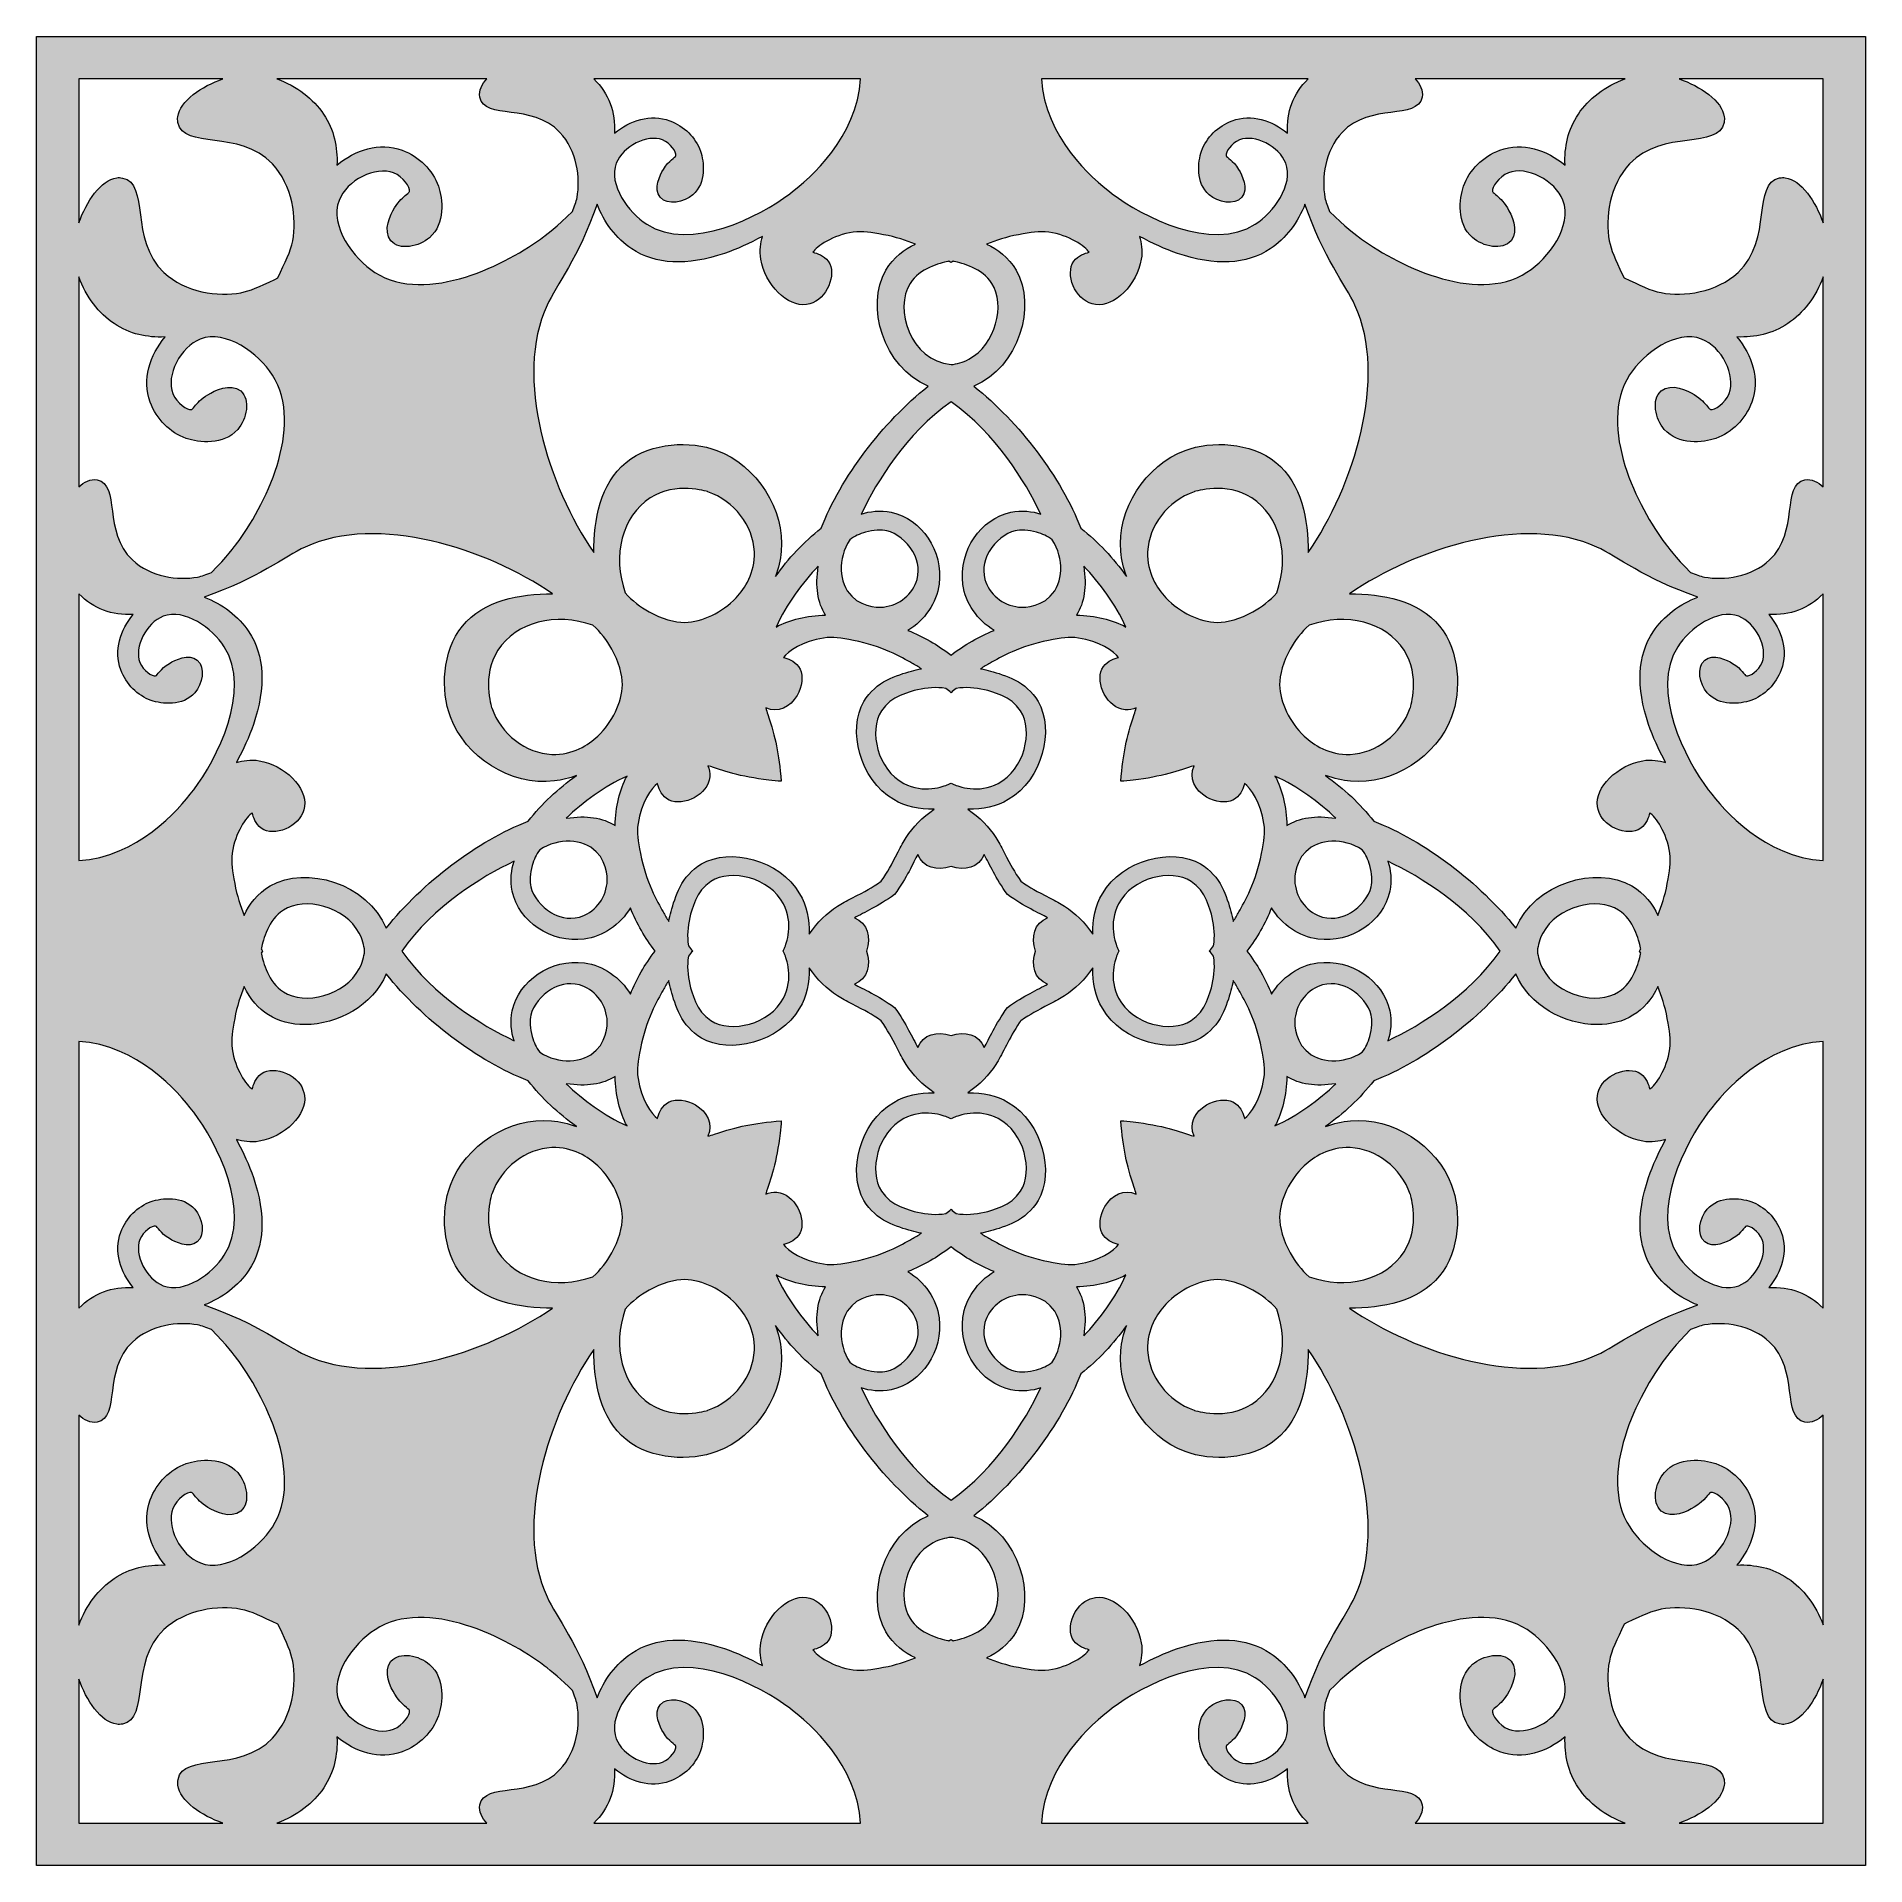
# Model space of a CAD drawing. Header units: inches. Extents: x 0 to 6, y -6 to 0.
import ezdxf

# ---------------------------------------------------------------- set-up
doc = ezdxf.new("R2010")
doc.units = ezdxf.units.IN
doc.header["$MEASUREMENT"] = 0
doc.layers.add('17-2 - Coasters Laser Cut', color=7, linetype='Continuous', lineweight=0)

msp = doc.modelspace()

# ---------------------------------------------------------------- hatches: boundary and pattern name
at = {"layer": '17-2 - Coasters Laser Cut', "true_color": 0x1d1d1b, "transparency": 33554687}
h = msp.add_hatch(color=250, dxfattribs=at)
h.dxf.hatch_style = 2
edge = h.paths.add_edge_path()
edge.add_spline(control_points=[(5.8611, -0.6114), (5.8374, -0.5419), (5.7886, -0.4694), (5.7371, -0.4632), (5.731, -0.4624), (5.7246, -0.4625), (5.7185, -0.4639), (5.6274, -0.4822), (5.6975, -0.6643), (5.5821, -0.774), (5.5132, -0.8394), (5.4029, -0.8542), (5.3299, -0.8401), (5.2951, -0.8336), (5.26, -0.8156), (5.2083, -0.7917), (5.2083, -0.7917), (5.2035, -0.7814), (5.2035, -0.7814), (5.179, -0.7289), (5.1654, -0.7), (5.1597, -0.67), (5.1458, -0.5969), (5.1606, -0.4867), (5.226, -0.4178), (5.3357, -0.3022), (5.5176, -0.3726), (5.5361, -0.2815), (5.5374, -0.2753), (5.5375, -0.269), (5.5368, -0.2629), (5.5304, -0.2114), (5.4581, -0.1626), (5.3889, -0.1389), (5.3889, -0.1389), (5.8611, -0.1389), (5.8611, -0.1389), (5.8611, -0.1389), (5.8611, -0.6114), (5.8611, -0.6114)], knot_values=[0, 0, 0, 0, 1, 1, 1, 2, 2, 2, 3, 3, 3, 4, 4, 4, 5, 5, 5, 6, 6, 6, 7, 7, 7, 8, 8, 8, 9, 9, 9, 10, 10, 10, 11, 11, 11, 12, 12, 12, 13, 13, 13, 13], degree=3, periodic=0)
edge = h.paths.add_edge_path()
edge.add_spline(control_points=[(5.8611, -1.4776), (5.8444, -1.4619), (5.8236, -1.4499), (5.8013, -1.4546), (5.724, -1.4701), (5.7839, -1.624), (5.6858, -1.7171), (5.6275, -1.7725), (5.5342, -1.785), (5.4724, -1.7732), (5.4578, -1.7704), (5.4435, -1.7654), (5.4257, -1.7578), (5.3764, -1.7089), (5.3481, -1.6692), (5.3439, -1.6642), (5.2556, -1.5468), (5.1172, -1.28), (5.2265, -1.1101), (5.2717, -1.0399), (5.3789, -0.9599), (5.4626, -0.9922), (5.5282, -1.0176), (5.5764, -1.1125), (5.5528, -1.1711), (5.5397, -1.2032), (5.5057, -1.2261), (5.4915, -1.2233), (5.4899, -1.2231), (5.4881, -1.2213), (5.4817, -1.2135), (5.4731, -1.2029), (5.4611, -1.1885), (5.4382, -1.1747), (5.4167, -1.1618), (5.3631, -1.1346), (5.3303, -1.1625), (5.2965, -1.191), (5.3111, -1.2551), (5.3401, -1.2887), (5.3861, -1.3422), (5.4679, -1.3324), (5.5089, -1.3182), (5.5622, -1.2999), (5.6064, -1.2553), (5.6271, -1.1992), (5.6543, -1.1253), (5.6278, -1.0442), (5.5785, -0.9854), (5.6379, -0.9876), (5.694, -0.9764), (5.7456, -0.9417), (5.7944, -0.9088), (5.8386, -0.8532), (5.8611, -0.7882), (5.8611, -0.7882), (5.8611, -1.4776), (5.8611, -1.4776)], knot_values=[0, 0, 0, 0, 1, 1, 1, 2, 2, 2, 3, 3, 3, 4, 4, 4, 5, 5, 5, 6, 6, 6, 7, 7, 7, 8, 8, 8, 9, 9, 9, 10, 10, 10, 11, 11, 11, 12, 12, 12, 13, 13, 13, 14, 14, 14, 15, 15, 15, 16, 16, 16, 17, 17, 17, 18, 18, 18, 19, 19, 19, 19], degree=3, periodic=0)
edge = h.paths.add_edge_path()
edge.add_spline(control_points=[(5.8611, -2.7036), (5.6707, -2.6911), (5.5364, -2.5404), (5.485, -2.4719), (5.485, -2.4719), (5.4842, -2.471), (5.4842, -2.471), (5.4093, -2.3715), (5.2922, -2.1456), (5.3847, -2.0018), (5.4231, -1.9422), (5.5137, -1.8746), (5.5847, -1.9019), (5.6403, -1.9235), (5.681, -2.0038), (5.661, -2.0533), (5.65, -2.0807), (5.6211, -2.1), (5.6093, -2.0976), (5.6037, -2.0964), (5.5943, -2.0746), (5.564, -2.0564), (5.5457, -2.0454), (5.5004, -2.0225), (5.4726, -2.0461), (5.4443, -2.0701), (5.4563, -2.1243), (5.481, -2.1531), (5.5199, -2.1982), (5.5892, -2.19), (5.6239, -2.1779), (5.669, -2.1624), (5.7065, -2.1247), (5.7239, -2.0772), (5.7469, -2.0146), (5.7244, -1.946), (5.6828, -1.8962), (5.7533, -1.8987), (5.8124, -1.8783), (5.8611, -1.8281), (5.8611, -1.8281), (5.8611, -2.7036), (5.8611, -2.7036)], knot_values=[0, 0, 0, 0, 1, 1, 1, 2, 2, 2, 3, 3, 3, 4, 4, 4, 5, 5, 5, 6, 6, 6, 7, 7, 7, 8, 8, 8, 9, 9, 9, 10, 10, 10, 11, 11, 11, 12, 12, 12, 13, 13, 13, 14, 14, 14, 14], degree=3, periodic=0)
edge = h.paths.add_edge_path()
edge.add_spline(control_points=[(5.8611, -4.1719), (5.8124, -4.1217), (5.7533, -4.1013), (5.6828, -4.1037), (5.7244, -4.054), (5.7469, -3.9854), (5.7239, -3.9228), (5.7065, -3.8753), (5.669, -3.8376), (5.6239, -3.8221), (5.5892, -3.81), (5.5199, -3.8018), (5.481, -3.8469), (5.4564, -3.8756), (5.4442, -3.9297), (5.4726, -3.9539), (5.5004, -3.9775), (5.5457, -3.9546), (5.564, -3.9436), (5.5943, -3.9254), (5.6037, -3.9036), (5.6093, -3.9024), (5.6211, -3.9), (5.65, -3.9193), (5.661, -3.9467), (5.6811, -3.9967), (5.6397, -4.0768), (5.5847, -4.0981), (5.5137, -4.1254), (5.4231, -4.0578), (5.3847, -3.9982), (5.2922, -3.8544), (5.4093, -3.6285), (5.4842, -3.529), (5.4842, -3.529), (5.485, -3.5281), (5.485, -3.5281), (5.5364, -3.4596), (5.6707, -3.3089), (5.8611, -3.2964), (5.8611, -3.2964), (5.8611, -4.1719), (5.8611, -4.1719)], knot_values=[0, 0, 0, 0, 1, 1, 1, 2, 2, 2, 3, 3, 3, 4, 4, 4, 5, 5, 5, 6, 6, 6, 7, 7, 7, 8, 8, 8, 9, 9, 9, 10, 10, 10, 11, 11, 11, 12, 12, 12, 13, 13, 13, 14, 14, 14, 14], degree=3, periodic=0)
edge = h.paths.add_edge_path()
edge.add_spline(control_points=[(5.8611, -5.2112), (5.8386, -5.1465), (5.7944, -5.0911), (5.7457, -5.0582), (5.6942, -5.0235), (5.6381, -5.0122), (5.5786, -5.0144), (5.6279, -4.9557), (5.6544, -4.8746), (5.6272, -4.8007), (5.6065, -4.7446), (5.5624, -4.7001), (5.509, -4.6817), (5.4681, -4.6675), (5.3861, -4.6578), (5.3403, -4.7111), (5.3112, -4.7449), (5.2967, -4.8089), (5.3304, -4.8374), (5.3632, -4.8653), (5.4168, -4.8381), (5.4383, -4.8251), (5.4744, -4.8035), (5.4857, -4.7775), (5.4917, -4.7765), (5.5058, -4.7737), (5.5399, -4.7967), (5.5529, -4.8289), (5.5767, -4.8878), (5.5278, -4.9825), (5.4628, -5.0076), (5.379, -5.04), (5.2718, -4.96), (5.2267, -4.8897), (5.1174, -4.7199), (5.2557, -4.4531), (5.344, -4.3357), (5.3479, -4.331), (5.3767, -4.2907), (5.4257, -4.2422), (5.4435, -4.2346), (5.4578, -4.2296), (5.4724, -4.2268), (5.5342, -4.215), (5.6275, -4.2275), (5.6858, -4.2829), (5.784, -4.376), (5.7239, -4.5297), (5.8013, -4.5454), (5.8236, -4.5501), (5.8445, -4.538), (5.8611, -4.5224), (5.8611, -4.5224), (5.8611, -5.2112), (5.8611, -5.2112)], knot_values=[0, 0, 0, 0, 1, 1, 1, 2, 2, 2, 3, 3, 3, 4, 4, 4, 5, 5, 5, 6, 6, 6, 7, 7, 7, 8, 8, 8, 9, 9, 9, 10, 10, 10, 11, 11, 11, 12, 12, 12, 13, 13, 13, 14, 14, 14, 15, 15, 15, 16, 16, 16, 17, 17, 17, 18, 18, 18, 18], degree=3, periodic=0)
edge = h.paths.add_edge_path()
edge.add_spline(control_points=[(5.8611, -5.8611), (5.8611, -5.8611), (5.3886, -5.8611), (5.3886, -5.8611), (5.4579, -5.8374), (5.5306, -5.7886), (5.5368, -5.7371), (5.5376, -5.7308), (5.5375, -5.7246), (5.5363, -5.7185), (5.5178, -5.6272), (5.3357, -5.6975), (5.226, -5.5821), (5.1607, -5.5132), (5.1458, -5.4029), (5.1599, -5.3299), (5.1664, -5.2951), (5.1844, -5.26), (5.2083, -5.2083), (5.2083, -5.2083), (5.2186, -5.2035), (5.2186, -5.2035), (5.2711, -5.1789), (5.3, -5.1654), (5.33, -5.1597), (5.4031, -5.1457), (5.5133, -5.1604), (5.5822, -5.2258), (5.6978, -5.3357), (5.6274, -5.5176), (5.7186, -5.536), (5.7247, -5.5374), (5.731, -5.5375), (5.7371, -5.5367), (5.7886, -5.5304), (5.8374, -5.4582), (5.8611, -5.3889), (5.8611, -5.3889), (5.8611, -5.8611), (5.8611, -5.8611)], knot_values=[0, 0, 0, 0, 1, 1, 1, 2, 2, 2, 3, 3, 3, 4, 4, 4, 5, 5, 5, 6, 6, 6, 7, 7, 7, 8, 8, 8, 9, 9, 9, 10, 10, 10, 11, 11, 11, 12, 12, 12, 13, 13, 13, 13], degree=3, periodic=0)
edge = h.paths.add_edge_path()
edge.add_spline(control_points=[(4.5224, -5.8611), (4.538, -5.8445), (4.5501, -5.8236), (4.5454, -5.8013), (4.5299, -5.724), (4.376, -5.7839), (4.2829, -5.6858), (4.2275, -5.6275), (4.215, -5.5342), (4.2268, -5.4724), (4.2296, -5.4578), (4.2346, -5.4435), (4.2422, -5.4257), (4.2911, -5.3764), (4.3308, -5.3481), (4.3358, -5.3439), (4.4532, -5.2556), (4.72, -5.1172), (4.8899, -5.2265), (4.9601, -5.2717), (5.0401, -5.3789), (5.0078, -5.4626), (4.9825, -5.5282), (4.8875, -5.5764), (4.829, -5.5528), (4.7968, -5.5397), (4.7739, -5.5057), (4.7767, -5.4915), (4.7771, -5.4897), (4.7787, -5.4881), (4.7865, -5.4817), (4.7972, -5.4729), (4.8115, -5.4611), (4.8253, -5.4381), (4.8382, -5.4167), (4.8654, -5.3631), (4.8375, -5.3303), (4.809, -5.2965), (4.745, -5.3111), (4.7112, -5.3401), (4.6578, -5.3861), (4.6678, -5.4679), (4.6818, -5.5089), (4.7003, -5.5622), (4.7447, -5.6064), (4.8008, -5.6271), (4.8747, -5.6543), (4.9558, -5.6278), (5.0146, -5.5785), (5.0124, -5.6379), (5.0236, -5.6939), (5.0583, -5.7456), (5.0912, -5.7944), (5.1468, -5.8386), (5.2118, -5.8611), (5.2118, -5.8611), (4.5224, -5.8611), (4.5224, -5.8611)], knot_values=[0, 0, 0, 0, 1, 1, 1, 2, 2, 2, 3, 3, 3, 4, 4, 4, 5, 5, 5, 6, 6, 6, 7, 7, 7, 8, 8, 8, 9, 9, 9, 10, 10, 10, 11, 11, 11, 12, 12, 12, 13, 13, 13, 14, 14, 14, 15, 15, 15, 16, 16, 16, 17, 17, 17, 18, 18, 18, 19, 19, 19, 19], degree=3, periodic=0)
edge = h.paths.add_edge_path()
edge.add_spline(control_points=[(3.2964, -5.8611), (3.3089, -5.6707), (3.4596, -5.5364), (3.5281, -5.485), (3.5281, -5.485), (3.529, -5.4842), (3.529, -5.4842), (3.6285, -5.4093), (3.8544, -5.2922), (3.9982, -5.3847), (4.0578, -5.4231), (4.1254, -5.5137), (4.0981, -5.5847), (4.0765, -5.6403), (3.9962, -5.681), (3.9467, -5.661), (3.9193, -5.65), (3.9, -5.6211), (3.9024, -5.6093), (3.9036, -5.6037), (3.9254, -5.5943), (3.9436, -5.564), (3.9546, -5.5457), (3.9775, -5.5004), (3.9539, -5.4726), (3.9299, -5.4443), (3.8757, -5.4563), (3.8469, -5.481), (3.8018, -5.5199), (3.81, -5.5892), (3.8221, -5.6239), (3.8376, -5.669), (3.8753, -5.7065), (3.9228, -5.7239), (3.9854, -5.7469), (4.054, -5.7244), (4.1037, -5.6828), (4.1013, -5.7533), (4.1217, -5.8124), (4.1719, -5.8611), (4.1719, -5.8611), (3.2964, -5.8611), (3.2964, -5.8611)], knot_values=[0, 0, 0, 0, 1, 1, 1, 2, 2, 2, 3, 3, 3, 4, 4, 4, 5, 5, 5, 6, 6, 6, 7, 7, 7, 8, 8, 8, 9, 9, 9, 10, 10, 10, 11, 11, 11, 12, 12, 12, 13, 13, 13, 14, 14, 14, 14], degree=3, periodic=0)
edge = h.paths.add_edge_path()
edge.add_spline(control_points=[(3.1169, -5.3192), (3.1524, -5.3021), (3.1885, -5.2761), (3.2133, -5.2336), (3.2815, -5.1161), (3.2226, -4.9162), (3.0751, -4.8528), (3.2242, -4.7347), (3.3613, -4.5533), (3.4257, -4.3867), (3.4836, -4.3422), (3.5324, -4.2892), (3.5756, -4.229), (3.5661, -4.2554), (3.5596, -4.2825), (3.5569, -4.3111), (3.544, -4.4479), (3.6369, -4.5935), (3.7686, -4.6424), (3.8537, -4.674), (3.9832, -4.6706), (4.066, -4.6028), (4.1504, -4.5339), (4.1721, -4.4149), (4.1721, -4.3069), (4.3208, -4.5244), (4.4346, -4.8815), (4.3253, -5.1189), (4.2956, -5.1836), (4.2221, -5.274), (4.1613, -5.4504), (4.1399, -5.3919), (4.0975, -5.3371), (4.0472, -5.3035), (3.9706, -5.2521), (3.8656, -5.2469), (3.7435, -5.2886), (3.7032, -5.3024), (3.6607, -5.3217), (3.6189, -5.3443), (3.6249, -5.3237), (3.6288, -5.2979), (3.6242, -5.2693), (3.6111, -5.1882), (3.5353, -5.1096), (3.4743, -5.1215), (3.4511, -5.1235), (3.4256, -5.1381), (3.4079, -5.1685), (3.3911, -5.1974), (3.3872, -5.231), (3.3979, -5.2543), (3.4092, -5.2786), (3.4321, -5.2861), (3.4474, -5.291), (3.449, -5.2915), (3.4511, -5.2921), (3.4529, -5.2928), (3.4413, -5.3112), (3.3882, -5.3489), (3.3206, -5.3581), (3.2874, -5.3625), (3.2639, -5.3581), (3.2211, -5.35), (3.1811, -5.3424), (3.1465, -5.3311), (3.1169, -5.3192)], knot_values=[0, 0, 0, 0, 1, 1, 1, 2, 2, 2, 3, 3, 3, 4, 4, 4, 5, 5, 5, 6, 6, 6, 7, 7, 7, 8, 8, 8, 9, 9, 9, 10, 10, 10, 11, 11, 11, 12, 12, 12, 13, 13, 13, 14, 14, 14, 15, 15, 15, 16, 16, 16, 17, 17, 17, 18, 18, 18, 19, 19, 19, 20, 20, 20, 21, 21, 21, 22, 22, 22, 22], degree=3, periodic=0)
edge = h.paths.add_edge_path()
edge.add_spline(control_points=[(3.0072, -5.2629), (3.0049, -5.2614), (3.0024, -5.26), (3, -5.2585), (2.9976, -5.26), (2.9951, -5.2614), (2.9928, -5.2629), (2.9917, -5.2626), (2.9906, -5.2625), (2.9894, -5.2622), (2.9643, -5.2561), (2.8972, -5.2399), (2.8658, -5.1904), (2.8213, -5.1203), (2.8525, -4.9892), (2.9419, -4.9413), (2.9614, -4.9308), (2.9812, -4.9257), (3, -4.9238), (3.0188, -4.9257), (3.0386, -4.9308), (3.0581, -4.9413), (3.1475, -4.9892), (3.1788, -5.1201), (3.1342, -5.1904), (3.1028, -5.2399), (3.0357, -5.2561), (3.0106, -5.2622), (3.0094, -5.2625), (3.0083, -5.2626), (3.0072, -5.2629)], knot_values=[0, 0, 0, 0, 1, 1, 1, 2, 2, 2, 3, 3, 3, 4, 4, 4, 5, 5, 5, 6, 6, 6, 7, 7, 7, 8, 8, 8, 9, 9, 9, 10, 10, 10, 10], degree=3, periodic=0)
edge = h.paths.add_edge_path()
edge.add_spline(control_points=[(2.7789, -5.35), (2.7361, -5.3581), (2.7126, -5.3625), (2.6794, -5.3581), (2.6118, -5.3489), (2.5587, -5.3112), (2.5471, -5.2928), (2.5489, -5.2921), (2.551, -5.2915), (2.5526, -5.291), (2.5679, -5.2861), (2.5908, -5.2786), (2.6021, -5.2543), (2.6233, -5.2079), (2.5856, -5.1268), (2.5258, -5.1215), (2.5257, -5.1215), (2.5257, -5.1215), (2.5257, -5.1215), (2.4647, -5.1096), (2.3889, -5.1882), (2.376, -5.2693), (2.3712, -5.2981), (2.3751, -5.3237), (2.3811, -5.3444), (2.3394, -5.3217), (2.2968, -5.3024), (2.2565, -5.2886), (2.1344, -5.2469), (2.0294, -5.2521), (1.9528, -5.3035), (1.9025, -5.3371), (1.8601, -5.3919), (1.8388, -5.4504), (1.7781, -5.2743), (1.7051, -5.1849), (1.6747, -5.1189), (1.5653, -4.8814), (1.6793, -4.5243), (1.8279, -4.3069), (1.8279, -4.4149), (1.8497, -4.5339), (1.934, -4.6028), (2.0168, -4.6706), (2.1462, -4.674), (2.2314, -4.6424), (2.3631, -4.5935), (2.456, -4.4479), (2.4431, -4.3111), (2.4404, -4.2824), (2.4339, -4.2553), (2.4244, -4.229), (2.4667, -4.2879), (2.5154, -4.3414), (2.5743, -4.3867), (2.6387, -4.5535), (2.7758, -4.7347), (2.9249, -4.8528), (2.7774, -4.9161), (2.7186, -5.1161), (2.7867, -5.2335), (2.8115, -5.2761), (2.8476, -5.3021), (2.8831, -5.3193), (2.8535, -5.3311), (2.8187, -5.3425), (2.7789, -5.35)], knot_values=[0, 0, 0, 0, 1, 1, 1, 2, 2, 2, 3, 3, 3, 4, 4, 4, 5, 5, 5, 6, 6, 6, 7, 7, 7, 8, 8, 8, 9, 9, 9, 10, 10, 10, 11, 11, 11, 12, 12, 12, 13, 13, 13, 14, 14, 14, 15, 15, 15, 16, 16, 16, 17, 17, 17, 18, 18, 18, 19, 19, 19, 20, 20, 20, 21, 21, 21, 22, 22, 22, 22], degree=3, periodic=0)
edge = h.paths.add_edge_path()
edge.add_spline(control_points=[(1.8281, -5.8611), (1.8783, -5.8124), (1.8987, -5.7533), (1.8962, -5.6828), (1.946, -5.7244), (2.0146, -5.7469), (2.0772, -5.7239), (2.1247, -5.7065), (2.1624, -5.669), (2.1779, -5.6239), (2.19, -5.5892), (2.1982, -5.5199), (2.1531, -5.481), (2.1244, -5.4564), (2.0703, -5.4442), (2.0461, -5.4726), (2.0225, -5.5004), (2.0454, -5.5457), (2.0564, -5.564), (2.0746, -5.5943), (2.0964, -5.6037), (2.0976, -5.6093), (2.1, -5.6211), (2.0807, -5.65), (2.0533, -5.661), (2.0033, -5.6811), (1.9232, -5.6397), (1.9019, -5.5847), (1.8746, -5.5137), (1.9422, -5.4231), (2.0018, -5.3847), (2.1456, -5.2922), (2.3715, -5.4093), (2.471, -5.4842), (2.471, -5.4842), (2.4719, -5.485), (2.4719, -5.485), (2.5404, -5.5364), (2.6911, -5.6707), (2.7036, -5.8611), (2.7036, -5.8611), (1.8281, -5.8611), (1.8281, -5.8611)], knot_values=[0, 0, 0, 0, 1, 1, 1, 2, 2, 2, 3, 3, 3, 4, 4, 4, 5, 5, 5, 6, 6, 6, 7, 7, 7, 8, 8, 8, 9, 9, 9, 10, 10, 10, 11, 11, 11, 12, 12, 12, 13, 13, 13, 14, 14, 14, 14], degree=3, periodic=0)
edge = h.paths.add_edge_path()
edge.add_spline(control_points=[(1.7171, -5.6858), (1.624, -5.784), (1.4703, -5.7239), (1.4546, -5.8013), (1.4499, -5.8236), (1.462, -5.8445), (1.4776, -5.8611), (1.4776, -5.8611), (0.7887, -5.8611), (0.7887, -5.8611), (0.8535, -5.8386), (0.9089, -5.7944), (0.9419, -5.7457), (0.9765, -5.694), (0.9878, -5.6381), (0.9856, -5.5786), (1.0443, -5.6279), (1.1254, -5.6544), (1.1994, -5.6272), (1.2554, -5.6065), (1.3, -5.5624), (1.3183, -5.509), (1.3325, -5.4681), (1.3422, -5.3861), (1.2889, -5.3403), (1.2553, -5.3111), (1.1911, -5.2967), (1.1626, -5.3304), (1.1347, -5.3632), (1.1619, -5.4167), (1.1749, -5.4382), (1.1961, -5.4739), (1.2222, -5.4856), (1.2236, -5.4917), (1.2262, -5.5058), (1.2035, -5.5399), (1.1712, -5.5529), (1.1122, -5.5767), (1.0175, -5.5278), (0.9924, -5.4628), (0.96, -5.379), (1.04, -5.2718), (1.1103, -5.2267), (1.2801, -5.1174), (1.5469, -5.2557), (1.6643, -5.344), (1.6643, -5.344), (1.6656, -5.345), (1.6656, -5.345), (1.6899, -5.3633), (1.7229, -5.3906), (1.7578, -5.4256), (1.7654, -5.4433), (1.7704, -5.4578), (1.7732, -5.4724), (1.785, -5.5342), (1.7725, -5.6275), (1.7171, -5.6858)], knot_values=[0, 0, 0, 0, 1, 1, 1, 2, 2, 2, 3, 3, 3, 4, 4, 4, 5, 5, 5, 6, 6, 6, 7, 7, 7, 8, 8, 8, 9, 9, 9, 10, 10, 10, 11, 11, 11, 12, 12, 12, 13, 13, 13, 14, 14, 14, 15, 15, 15, 16, 16, 16, 17, 17, 17, 18, 18, 18, 19, 19, 19, 19], degree=3, periodic=0)
edge = h.paths.add_edge_path()
edge.add_spline(control_points=[(0.4633, -5.7371), (0.4697, -5.7886), (0.5419, -5.8374), (0.6113, -5.8611), (0.6113, -5.8611), (0.1389, -5.8611), (0.1389, -5.8611), (0.1389, -5.8611), (0.1389, -5.3885), (0.1389, -5.3885), (0.1626, -5.4579), (0.2114, -5.5306), (0.2629, -5.5368), (0.2692, -5.5376), (0.2754, -5.5375), (0.2817, -5.5361), (0.3728, -5.5178), (0.3025, -5.3357), (0.4179, -5.226), (0.4869, -5.1606), (0.5971, -5.1458), (0.6701, -5.1599), (0.7049, -5.1664), (0.74, -5.1844), (0.7917, -5.2083), (0.7917, -5.2083), (0.7965, -5.2186), (0.7965, -5.2186), (0.8211, -5.2711), (0.8346, -5.3), (0.8403, -5.33), (0.8543, -5.4031), (0.8396, -5.5133), (0.7742, -5.5822), (0.6643, -5.6978), (0.4824, -5.6274), (0.464, -5.7185), (0.4628, -5.7247), (0.4625, -5.731), (0.4633, -5.7371)], knot_values=[0, 0, 0, 0, 1, 1, 1, 2, 2, 2, 3, 3, 3, 4, 4, 4, 5, 5, 5, 6, 6, 6, 7, 7, 7, 8, 8, 8, 9, 9, 9, 10, 10, 10, 11, 11, 11, 12, 12, 12, 13, 13, 13, 13], degree=3, periodic=0)
edge = h.paths.add_edge_path()
edge.add_spline(control_points=[(0.1389, -4.5224), (0.1556, -4.5381), (0.1764, -4.5501), (0.1988, -4.5454), (0.276, -4.5299), (0.2161, -4.376), (0.3142, -4.2829), (0.3725, -4.2275), (0.4658, -4.215), (0.5276, -4.2268), (0.5422, -4.2296), (0.5565, -4.2346), (0.5744, -4.2422), (0.6231, -4.2904), (0.6524, -4.3314), (0.6562, -4.3358), (0.7444, -4.4532), (0.8829, -4.72), (0.7736, -4.8899), (0.7283, -4.9601), (0.6211, -5.0401), (0.5374, -5.0078), (0.4719, -4.9824), (0.4236, -4.8875), (0.4474, -4.8289), (0.4603, -4.7968), (0.4943, -4.7739), (0.5085, -4.7767), (0.5103, -4.7769), (0.5121, -4.7787), (0.5185, -4.7865), (0.5271, -4.7971), (0.5389, -4.8115), (0.5619, -4.8253), (0.5835, -4.8382), (0.6369, -4.8654), (0.6697, -4.8375), (0.7035, -4.809), (0.689, -4.7449), (0.6599, -4.7112), (0.614, -4.6578), (0.5322, -4.6676), (0.4911, -4.6818), (0.4378, -4.7001), (0.3936, -4.7447), (0.3729, -4.8008), (0.3457, -4.8747), (0.3722, -4.9558), (0.4215, -5.0146), (0.3622, -5.0124), (0.3061, -5.0236), (0.2546, -5.0583), (0.2057, -5.0914), (0.1614, -5.1469), (0.1389, -5.2119), (0.1389, -5.2119), (0.1389, -4.5224), (0.1389, -4.5224)], knot_values=[0, 0, 0, 0, 1, 1, 1, 2, 2, 2, 3, 3, 3, 4, 4, 4, 5, 5, 5, 6, 6, 6, 7, 7, 7, 8, 8, 8, 9, 9, 9, 10, 10, 10, 11, 11, 11, 12, 12, 12, 13, 13, 13, 14, 14, 14, 15, 15, 15, 16, 16, 16, 17, 17, 17, 18, 18, 18, 19, 19, 19, 19], degree=3, periodic=0)
edge = h.paths.add_edge_path()
edge.add_spline(control_points=[(0.1389, -3.2964), (0.3293, -3.3089), (0.4636, -3.4596), (0.515, -3.5281), (0.515, -3.5281), (0.5158, -3.529), (0.5158, -3.529), (0.5907, -3.6285), (0.7078, -3.8544), (0.6153, -3.9982), (0.5769, -4.0578), (0.4863, -4.1254), (0.4153, -4.0981), (0.3597, -4.0765), (0.319, -3.9962), (0.339, -3.9467), (0.35, -3.9193), (0.3789, -3.9), (0.3907, -3.9024), (0.3962, -3.9036), (0.4057, -3.9254), (0.436, -3.9436), (0.4543, -3.9546), (0.4996, -3.9775), (0.5274, -3.9539), (0.5557, -3.9299), (0.5437, -3.8757), (0.519, -3.8469), (0.4801, -3.8018), (0.4108, -3.81), (0.3761, -3.8221), (0.331, -3.8376), (0.2935, -3.8753), (0.2761, -3.9228), (0.2531, -3.9854), (0.2756, -4.054), (0.3172, -4.1037), (0.2467, -4.1013), (0.1876, -4.1217), (0.1389, -4.1719), (0.1389, -4.1719), (0.1389, -3.2964), (0.1389, -3.2964)], knot_values=[0, 0, 0, 0, 1, 1, 1, 2, 2, 2, 3, 3, 3, 4, 4, 4, 5, 5, 5, 6, 6, 6, 7, 7, 7, 8, 8, 8, 9, 9, 9, 10, 10, 10, 11, 11, 11, 12, 12, 12, 13, 13, 13, 14, 14, 14, 14], degree=3, periodic=0)
edge = h.paths.add_edge_path()
edge.add_spline(control_points=[(0.1389, -1.8281), (0.1876, -1.8783), (0.2467, -1.8987), (0.3172, -1.8962), (0.2756, -1.946), (0.2531, -2.0146), (0.2761, -2.0772), (0.2935, -2.1247), (0.331, -2.1624), (0.3761, -2.1779), (0.4108, -2.19), (0.4801, -2.1982), (0.519, -2.1531), (0.5436, -2.1244), (0.5558, -2.0703), (0.5274, -2.0461), (0.4996, -2.0225), (0.4543, -2.0454), (0.436, -2.0564), (0.4056, -2.0746), (0.3962, -2.0964), (0.3907, -2.0976), (0.3789, -2.1), (0.35, -2.0807), (0.339, -2.0533), (0.3189, -2.0033), (0.3603, -1.9232), (0.4153, -1.9019), (0.4863, -1.8746), (0.5769, -1.9422), (0.6153, -2.0018), (0.7078, -2.1456), (0.5907, -2.3715), (0.5158, -2.471), (0.5158, -2.471), (0.515, -2.4719), (0.515, -2.4719), (0.4636, -2.5404), (0.3293, -2.6911), (0.1389, -2.7036), (0.1389, -2.7036), (0.1389, -1.8281), (0.1389, -1.8281)], knot_values=[0, 0, 0, 0, 1, 1, 1, 2, 2, 2, 3, 3, 3, 4, 4, 4, 5, 5, 5, 6, 6, 6, 7, 7, 7, 8, 8, 8, 9, 9, 9, 10, 10, 10, 11, 11, 11, 12, 12, 12, 13, 13, 13, 14, 14, 14, 14], degree=3, periodic=0)
edge = h.paths.add_edge_path()
edge.add_spline(control_points=[(0.1389, -0.7886), (0.1614, -0.8535), (0.2056, -0.9089), (0.2544, -0.9418), (0.306, -0.9765), (0.3621, -0.9878), (0.4214, -0.9856), (0.3721, -1.0443), (0.3457, -1.1254), (0.3728, -1.1993), (0.3936, -1.2554), (0.4376, -1.2999), (0.491, -1.3183), (0.5321, -1.3325), (0.6139, -1.3422), (0.6599, -1.2889), (0.6889, -1.2551), (0.7033, -1.1911), (0.6696, -1.1626), (0.6368, -1.1347), (0.5833, -1.1619), (0.5618, -1.1749), (0.5387, -1.1886), (0.5269, -1.2031), (0.5183, -1.2136), (0.5119, -1.2214), (0.5101, -1.2232), (0.5083, -1.2235), (0.4942, -1.2262), (0.4601, -1.2033), (0.4472, -1.1711), (0.4233, -1.1122), (0.4724, -1.0175), (0.5372, -0.9924), (0.621, -0.96), (0.7282, -1.04), (0.7735, -1.1103), (0.8828, -1.2801), (0.7443, -1.5469), (0.6561, -1.6643), (0.6518, -1.6693), (0.6235, -1.7092), (0.5744, -1.7578), (0.5567, -1.7654), (0.5422, -1.7704), (0.5276, -1.7732), (0.4658, -1.785), (0.3725, -1.7725), (0.3142, -1.7171), (0.216, -1.624), (0.2761, -1.4703), (0.1988, -1.4546), (0.1764, -1.4499), (0.1556, -1.4619), (0.1389, -1.4776), (0.1389, -1.4776), (0.1389, -0.7886), (0.1389, -0.7886)], knot_values=[0, 0, 0, 0, 1, 1, 1, 2, 2, 2, 3, 3, 3, 4, 4, 4, 5, 5, 5, 6, 6, 6, 7, 7, 7, 8, 8, 8, 9, 9, 9, 10, 10, 10, 11, 11, 11, 12, 12, 12, 13, 13, 13, 14, 14, 14, 15, 15, 15, 16, 16, 16, 17, 17, 17, 18, 18, 18, 19, 19, 19, 19], degree=3, periodic=0)
edge = h.paths.add_edge_path()
edge.add_spline(control_points=[(0.1389, -0.1389), (0.1389, -0.1389), (0.6115, -0.1389), (0.6115, -0.1389), (0.5421, -0.1626), (0.4696, -0.2114), (0.4633, -0.2629), (0.4624, -0.2692), (0.4626, -0.2754), (0.4639, -0.2815), (0.4822, -0.3728), (0.6643, -0.3025), (0.774, -0.4179), (0.8394, -0.4868), (0.8542, -0.5971), (0.8403, -0.6701), (0.8336, -0.7049), (0.8156, -0.74), (0.7917, -0.7917), (0.7917, -0.7917), (0.7814, -0.7965), (0.7814, -0.7965), (0.7289, -0.8211), (0.7, -0.8346), (0.67, -0.8403), (0.5969, -0.8543), (0.4868, -0.8396), (0.4178, -0.7742), (0.3024, -0.6643), (0.3728, -0.4824), (0.2815, -0.464), (0.2753, -0.4626), (0.269, -0.4625), (0.2629, -0.4633), (0.2114, -0.4696), (0.1628, -0.5419), (0.1389, -0.6113), (0.1389, -0.6113), (0.1389, -0.1389), (0.1389, -0.1389)], knot_values=[0, 0, 0, 0, 1, 1, 1, 2, 2, 2, 3, 3, 3, 4, 4, 4, 5, 5, 5, 6, 6, 6, 7, 7, 7, 8, 8, 8, 9, 9, 9, 10, 10, 10, 11, 11, 11, 12, 12, 12, 13, 13, 13, 13], degree=3, periodic=0)
edge = h.paths.add_edge_path()
edge.add_spline(control_points=[(1.4776, -0.1389), (1.462, -0.1555), (1.4499, -0.1764), (1.4546, -0.1988), (1.4701, -0.276), (1.624, -0.2161), (1.7171, -0.3142), (1.7725, -0.3725), (1.785, -0.4658), (1.7732, -0.5276), (1.7704, -0.5422), (1.7654, -0.5565), (1.7578, -0.5744), (1.7096, -0.6231), (1.6686, -0.6524), (1.6642, -0.6561), (1.5468, -0.7444), (1.28, -0.8828), (1.1101, -0.7735), (1.0399, -0.7283), (0.9599, -0.6211), (0.9922, -0.5374), (1.0176, -0.4718), (1.1125, -0.4236), (1.1711, -0.4472), (1.2033, -0.4603), (1.2261, -0.4943), (1.2235, -0.5085), (1.2231, -0.5103), (1.2213, -0.5119), (1.2135, -0.5183), (1.2029, -0.5271), (1.1885, -0.5389), (1.1747, -0.5619), (1.1618, -0.5833), (1.1346, -0.6369), (1.1625, -0.6697), (1.191, -0.7035), (1.2551, -0.6889), (1.2889, -0.6599), (1.3422, -0.6139), (1.3324, -0.5321), (1.3182, -0.4911), (1.2999, -0.4378), (1.2553, -0.3936), (1.1993, -0.3729), (1.1253, -0.3457), (1.0442, -0.3722), (0.9854, -0.4215), (0.9878, -0.3621), (0.9764, -0.3061), (0.9418, -0.2544), (0.9088, -0.2056), (0.8532, -0.1614), (0.7882, -0.1389), (0.7882, -0.1389), (1.4776, -0.1389), (1.4776, -0.1389)], knot_values=[0, 0, 0, 0, 1, 1, 1, 2, 2, 2, 3, 3, 3, 4, 4, 4, 5, 5, 5, 6, 6, 6, 7, 7, 7, 8, 8, 8, 9, 9, 9, 10, 10, 10, 11, 11, 11, 12, 12, 12, 13, 13, 13, 14, 14, 14, 15, 15, 15, 16, 16, 16, 17, 17, 17, 18, 18, 18, 19, 19, 19, 19], degree=3, periodic=0)
edge = h.paths.add_edge_path()
edge.add_spline(control_points=[(2.7036, -0.1389), (2.6911, -0.3293), (2.5404, -0.4636), (2.4719, -0.515), (2.4719, -0.515), (2.471, -0.5158), (2.471, -0.5158), (2.3715, -0.5907), (2.1456, -0.7078), (2.0018, -0.6153), (1.9422, -0.5769), (1.8746, -0.4863), (1.9019, -0.4153), (1.9235, -0.3597), (2.0038, -0.319), (2.0533, -0.339), (2.0807, -0.35), (2.1, -0.3789), (2.0976, -0.3907), (2.0964, -0.3962), (2.0746, -0.4057), (2.0564, -0.436), (2.0454, -0.4543), (2.0225, -0.4996), (2.0461, -0.5274), (2.0701, -0.5557), (2.1243, -0.5437), (2.1531, -0.519), (2.1982, -0.4801), (2.19, -0.4108), (2.1779, -0.3761), (2.1624, -0.331), (2.1247, -0.2935), (2.0772, -0.2761), (2.0146, -0.2531), (1.946, -0.2756), (1.8962, -0.3172), (1.8987, -0.2467), (1.8783, -0.1876), (1.8281, -0.1389), (1.8281, -0.1389), (2.7036, -0.1389), (2.7036, -0.1389)], knot_values=[0, 0, 0, 0, 1, 1, 1, 2, 2, 2, 3, 3, 3, 4, 4, 4, 5, 5, 5, 6, 6, 6, 7, 7, 7, 8, 8, 8, 9, 9, 9, 10, 10, 10, 11, 11, 11, 12, 12, 12, 13, 13, 13, 14, 14, 14, 14], degree=3, periodic=0)
edge = h.paths.add_edge_path()
edge.add_spline(control_points=[(2.8831, -0.6808), (2.8476, -0.6979), (2.8115, -0.7239), (2.7867, -0.7664), (2.7182, -0.8844), (2.7778, -1.084), (2.9249, -1.1472), (2.7758, -1.2653), (2.6387, -1.4467), (2.5743, -1.6133), (2.5157, -1.6583), (2.4669, -1.7118), (2.4244, -1.771), (2.4339, -1.7447), (2.4404, -1.7176), (2.4431, -1.6889), (2.456, -1.5521), (2.3631, -1.4065), (2.2314, -1.3576), (2.1462, -1.326), (2.0168, -1.3294), (1.934, -1.3972), (1.8496, -1.4661), (1.8279, -1.5851), (1.8279, -1.6931), (1.679, -1.4754), (1.5654, -1.1185), (1.6747, -0.8811), (1.7044, -0.8164), (1.7779, -0.726), (1.8388, -0.5496), (1.8601, -0.6081), (1.9025, -0.6629), (1.9528, -0.6965), (2.0294, -0.7479), (2.1344, -0.7531), (2.2565, -0.7114), (2.2968, -0.6976), (2.3394, -0.6783), (2.3811, -0.6556), (2.3751, -0.6762), (2.3712, -0.7019), (2.376, -0.7307), (2.3889, -0.8118), (2.4649, -0.8904), (2.5258, -0.8785), (2.585, -0.8735), (2.6236, -0.7925), (2.6021, -0.7457), (2.5908, -0.7214), (2.5679, -0.7139), (2.5526, -0.709), (2.551, -0.7085), (2.5489, -0.7079), (2.5471, -0.7072), (2.5587, -0.6888), (2.6118, -0.6511), (2.6794, -0.6419), (2.7126, -0.6375), (2.7361, -0.6419), (2.7789, -0.65), (2.8189, -0.6575), (2.8535, -0.6689), (2.8831, -0.6808)], knot_values=[0, 0, 0, 0, 1, 1, 1, 2, 2, 2, 3, 3, 3, 4, 4, 4, 5, 5, 5, 6, 6, 6, 7, 7, 7, 8, 8, 8, 9, 9, 9, 10, 10, 10, 11, 11, 11, 12, 12, 12, 13, 13, 13, 14, 14, 14, 15, 15, 15, 16, 16, 16, 17, 17, 17, 18, 18, 18, 19, 19, 19, 20, 20, 20, 21, 21, 21, 21], degree=3, periodic=0)
edge = h.paths.add_edge_path()
edge.add_spline(control_points=[(2.9928, -0.7371), (2.9951, -0.7386), (2.9976, -0.74), (3, -0.7415), (3.0024, -0.74), (3.0049, -0.7386), (3.0072, -0.7371), (3.0083, -0.7374), (3.0094, -0.7375), (3.0106, -0.7378), (3.0357, -0.7439), (3.1028, -0.7601), (3.1342, -0.8096), (3.1788, -0.8797), (3.1475, -1.0108), (3.0581, -1.0587), (3.0386, -1.0692), (3.0188, -1.0743), (3, -1.0762), (2.8662, -1.0624), (2.8131, -0.8928), (2.8658, -0.8096), (2.8972, -0.7601), (2.9643, -0.7439), (2.9894, -0.7378), (2.9906, -0.7375), (2.9917, -0.7374), (2.9928, -0.7371)], knot_values=[0, 0, 0, 0, 1, 1, 1, 2, 2, 2, 3, 3, 3, 4, 4, 4, 5, 5, 5, 6, 6, 6, 7, 7, 7, 8, 8, 8, 9, 9, 9, 9], degree=3, periodic=0)
edge = h.paths.add_edge_path()
edge.add_spline(control_points=[(3.2211, -0.65), (3.2639, -0.6419), (3.2874, -0.6375), (3.3206, -0.6419), (3.3882, -0.6511), (3.4413, -0.6888), (3.4529, -0.7072), (3.4511, -0.7079), (3.449, -0.7085), (3.4474, -0.709), (3.4321, -0.7139), (3.4092, -0.7214), (3.3979, -0.7457), (3.3767, -0.7921), (3.4144, -0.8732), (3.4742, -0.8785), (3.4743, -0.8785), (3.4743, -0.8785), (3.4743, -0.8785), (3.5353, -0.8904), (3.6111, -0.8118), (3.6242, -0.7307), (3.6288, -0.7021), (3.6249, -0.6762), (3.6189, -0.6557), (3.6607, -0.6783), (3.7032, -0.6976), (3.7435, -0.7114), (3.8656, -0.7531), (3.9706, -0.7479), (4.0472, -0.6965), (4.0975, -0.6629), (4.1399, -0.6081), (4.1613, -0.5496), (4.2219, -0.7257), (4.2949, -0.8151), (4.3253, -0.8811), (4.4347, -1.1186), (4.3207, -1.4757), (4.1721, -1.6931), (4.1721, -1.5851), (4.1503, -1.4661), (4.066, -1.3972), (3.9832, -1.3294), (3.8537, -1.326), (3.7686, -1.3576), (3.6369, -1.4065), (3.544, -1.5521), (3.5569, -1.6889), (3.5596, -1.7176), (3.5661, -1.7446), (3.5756, -1.771), (3.5325, -1.711), (3.4837, -1.6579), (3.4257, -1.6133), (3.3613, -1.4465), (3.2242, -1.2653), (3.0751, -1.1472), (3.2225, -1.0839), (3.2815, -0.8839), (3.2133, -0.7665), (3.1885, -0.7239), (3.1525, -0.6979), (3.1169, -0.6807), (3.1465, -0.6689), (3.1812, -0.6575), (3.2211, -0.65)], knot_values=[0, 0, 0, 0, 1, 1, 1, 2, 2, 2, 3, 3, 3, 4, 4, 4, 5, 5, 5, 6, 6, 6, 7, 7, 7, 8, 8, 8, 9, 9, 9, 10, 10, 10, 11, 11, 11, 12, 12, 12, 13, 13, 13, 14, 14, 14, 15, 15, 15, 16, 16, 16, 17, 17, 17, 18, 18, 18, 19, 19, 19, 20, 20, 20, 21, 21, 21, 22, 22, 22, 22], degree=3, periodic=0)
edge = h.paths.add_edge_path()
edge.add_spline(control_points=[(4.1719, -0.1389), (4.1217, -0.1876), (4.1013, -0.2467), (4.1037, -0.3172), (4.054, -0.2756), (3.9854, -0.2531), (3.9228, -0.2761), (3.8753, -0.2935), (3.8376, -0.331), (3.8221, -0.3761), (3.81, -0.4108), (3.8018, -0.4801), (3.8469, -0.519), (3.8756, -0.5436), (3.9297, -0.5558), (3.9539, -0.5274), (3.9775, -0.4996), (3.9546, -0.4543), (3.9436, -0.436), (3.9254, -0.4057), (3.9036, -0.3962), (3.9024, -0.3907), (3.9, -0.3789), (3.9193, -0.35), (3.9467, -0.339), (3.9967, -0.3189), (4.0768, -0.3603), (4.0981, -0.4153), (4.1254, -0.4863), (4.0578, -0.5769), (3.9982, -0.6153), (3.8544, -0.7078), (3.6285, -0.5907), (3.529, -0.5158), (3.529, -0.5158), (3.5281, -0.515), (3.5281, -0.515), (3.4596, -0.4636), (3.3089, -0.3293), (3.2964, -0.1389), (3.2964, -0.1389), (4.1719, -0.1389), (4.1719, -0.1389)], knot_values=[0, 0, 0, 0, 1, 1, 1, 2, 2, 2, 3, 3, 3, 4, 4, 4, 5, 5, 5, 6, 6, 6, 7, 7, 7, 8, 8, 8, 9, 9, 9, 10, 10, 10, 11, 11, 11, 12, 12, 12, 13, 13, 13, 14, 14, 14, 14], degree=3, periodic=0)
edge = h.paths.add_edge_path()
edge.add_spline(control_points=[(5.2629, -3.0072), (5.2626, -3.0083), (5.2625, -3.0094), (5.2622, -3.0106), (5.2561, -3.0357), (5.2399, -3.1028), (5.1904, -3.1342), (5.1203, -3.1788), (4.9892, -3.1475), (4.9413, -3.0581), (4.9308, -3.0386), (4.9257, -3.0188), (4.9238, -3), (4.9257, -2.9812), (4.9308, -2.9614), (4.9413, -2.9419), (4.9892, -2.8525), (5.1201, -2.8213), (5.1904, -2.8658), (5.2399, -2.8972), (5.2561, -2.9643), (5.2622, -2.9894), (5.2625, -2.9906), (5.2626, -2.9917), (5.2629, -2.9928), (5.2614, -2.9951), (5.26, -2.9976), (5.2585, -3), (5.26, -3.0024), (5.2614, -3.0049), (5.2629, -3.0072)], knot_values=[0, 0, 0, 0, 1, 1, 1, 2, 2, 2, 3, 3, 3, 4, 4, 4, 5, 5, 5, 6, 6, 6, 7, 7, 7, 8, 8, 8, 9, 9, 9, 10, 10, 10, 10], degree=3, periodic=0)
edge = h.paths.add_edge_path()
edge.add_spline(control_points=[(4.0782, -3.8728), (4.0793, -3.8163), (4.1108, -3.7504), (4.1588, -3.7053), (4.1894, -3.6763), (4.2406, -3.6424), (4.3096, -3.6451), (4.3956, -3.6486), (4.4765, -3.7112), (4.5064, -3.7975), (4.5078, -3.8017), (4.5414, -3.9019), (4.4863, -3.9871), (4.4269, -4.0785), (4.2967, -4.1125), (4.175, -4.0686), (4.1496, -4.0461), (4.1288, -4.0199), (4.1126, -3.9906), (4.0899, -3.9486), (4.0776, -3.9068), (4.0782, -3.8728)], knot_values=[0, 0, 0, 0, 1, 1, 1, 2, 2, 2, 3, 3, 3, 4, 4, 4, 5, 5, 5, 6, 6, 6, 7, 7, 7, 7], degree=3, periodic=0)
edge = h.paths.add_edge_path()
edge.add_spline(control_points=[(3.7053, -4.1588), (3.7504, -4.1108), (3.8163, -4.0793), (3.8728, -4.0782), (3.9068, -4.0776), (3.9486, -4.0899), (3.9906, -4.1126), (4.0199, -4.1288), (4.0461, -4.1496), (4.0686, -4.175), (4.1125, -4.2967), (4.0785, -4.4269), (3.9871, -4.4863), (3.9019, -4.5414), (3.8017, -4.5078), (3.7975, -4.5064), (3.7112, -4.4765), (3.6486, -4.3956), (3.6451, -4.3096), (3.6424, -4.2406), (3.6763, -4.1894), (3.7053, -4.1588)], knot_values=[0, 0, 0, 0, 1, 1, 1, 2, 2, 2, 3, 3, 3, 4, 4, 4, 5, 5, 5, 6, 6, 6, 7, 7, 7, 7], degree=3, periodic=0)
edge = h.paths.add_edge_path()
edge.add_spline(control_points=[(3.2808, -4.3739), (3.254, -4.3814), (3.2289, -4.3831), (3.21, -4.3785), (3.1782, -4.3706), (3.1451, -4.3443), (3.1257, -4.3112), (3.1135, -4.2903), (3.1008, -4.2574), (3.1111, -4.2193), (3.124, -4.1715), (3.1697, -4.1342), (3.2219, -4.1285), (3.2246, -4.1282), (3.2853, -4.1221), (3.3258, -4.1638), (3.3694, -4.2086), (3.3718, -4.2861), (3.3321, -4.3494), (3.3163, -4.3606), (3.299, -4.3687), (3.2808, -4.3739)], knot_values=[0, 0, 0, 0, 1, 1, 1, 2, 2, 2, 3, 3, 3, 4, 4, 4, 5, 5, 5, 6, 6, 6, 7, 7, 7, 7], degree=3, periodic=0)
edge = h.paths.add_edge_path()
edge.add_spline(control_points=[(2.804, -4.4393), (2.9043, -4.4176), (2.9746, -4.3122), (2.9611, -4.2038), (2.9533, -4.1415), (2.9126, -4.0849), (2.8586, -4.0517), (2.9085, -4.0314), (2.955, -4.0056), (3, -3.9704), (3.045, -4.0056), (3.0914, -4.0314), (3.1414, -4.0517), (3.0875, -4.0849), (3.0469, -4.1413), (3.039, -4.2025), (3.0249, -4.3161), (3.0988, -4.4183), (3.196, -4.4393), (3.2328, -4.4474), (3.2667, -4.4424), (3.2944, -4.4333), (3.2421, -4.5435), (3.1487, -4.6954), (3, -4.8021), (2.8512, -4.6954), (2.7579, -4.5435), (2.7056, -4.4333), (2.7333, -4.4424), (2.7672, -4.4474), (2.804, -4.4393)], knot_values=[0, 0, 0, 0, 1, 1, 1, 2, 2, 2, 3, 3, 3, 4, 4, 4, 5, 5, 5, 6, 6, 6, 7, 7, 7, 8, 8, 8, 9, 9, 9, 10, 10, 10, 10], degree=3, periodic=0)
edge = h.paths.add_edge_path()
edge.add_spline(control_points=[(2.6742, -4.1638), (2.7147, -4.1221), (2.7754, -4.1282), (2.7781, -4.1285), (2.8303, -4.1342), (2.876, -4.1715), (2.8889, -4.2193), (2.8992, -4.2574), (2.8865, -4.2903), (2.8743, -4.3112), (2.8549, -4.3443), (2.8218, -4.3706), (2.79, -4.3785), (2.7711, -4.3831), (2.746, -4.3814), (2.7192, -4.3739), (2.701, -4.3687), (2.6837, -4.3606), (2.6679, -4.3494), (2.6282, -4.2861), (2.6306, -4.2086), (2.6742, -4.1638)], knot_values=[0, 0, 0, 0, 1, 1, 1, 2, 2, 2, 3, 3, 3, 4, 4, 4, 5, 5, 5, 6, 6, 6, 7, 7, 7, 7], degree=3, periodic=0)
edge = h.paths.add_edge_path()
edge.add_spline(control_points=[(1.9314, -4.175), (1.9539, -4.1496), (1.9801, -4.1288), (2.0094, -4.1126), (2.0514, -4.0899), (2.0932, -4.0776), (2.1272, -4.0782), (2.1837, -4.0793), (2.2496, -4.1108), (2.2947, -4.1588), (2.3238, -4.1894), (2.3576, -4.2406), (2.3549, -4.3096), (2.3514, -4.3956), (2.2887, -4.4765), (2.2025, -4.5064), (2.1983, -4.5078), (2.0981, -4.5414), (2.0129, -4.4863), (1.9215, -4.4269), (1.8875, -4.2967), (1.9314, -4.175)], knot_values=[0, 0, 0, 0, 1, 1, 1, 2, 2, 2, 3, 3, 3, 4, 4, 4, 5, 5, 5, 6, 6, 6, 7, 7, 7, 7], degree=3, periodic=0)
edge = h.paths.add_edge_path()
edge.add_spline(control_points=[(1.5137, -3.9871), (1.4586, -3.9019), (1.4922, -3.8017), (1.4936, -3.7975), (1.5235, -3.7112), (1.6044, -3.6486), (1.6904, -3.6451), (1.7594, -3.6424), (1.8106, -3.6763), (1.8412, -3.7053), (1.8892, -3.7504), (1.9207, -3.8163), (1.9218, -3.8728), (1.9224, -3.9068), (1.9101, -3.9486), (1.8874, -3.9906), (1.8712, -4.0199), (1.8504, -4.0461), (1.825, -4.0686), (1.7033, -4.1125), (1.5731, -4.0785), (1.5137, -3.9871)], knot_values=[0, 0, 0, 0, 1, 1, 1, 2, 2, 2, 3, 3, 3, 4, 4, 4, 5, 5, 5, 6, 6, 6, 7, 7, 7, 7], degree=3, periodic=0)
edge = h.paths.add_edge_path()
edge.add_spline(control_points=[(0.7371, -2.9928), (0.7374, -2.9917), (0.7375, -2.9906), (0.7378, -2.9894), (0.7439, -2.9643), (0.7601, -2.8972), (0.8096, -2.8658), (0.8797, -2.8213), (1.0108, -2.8525), (1.0587, -2.9419), (1.0692, -2.9614), (1.0743, -2.9812), (1.0762, -3), (1.0743, -3.0188), (1.0692, -3.0386), (1.0587, -3.0581), (1.0108, -3.1475), (0.8799, -3.1788), (0.8096, -3.1342), (0.7601, -3.1028), (0.7439, -3.0357), (0.7378, -3.0106), (0.7375, -3.0094), (0.7374, -3.0083), (0.7371, -3.0072), (0.7386, -3.0049), (0.74, -3.0024), (0.7415, -3), (0.74, -2.9976), (0.7386, -2.9951), (0.7371, -2.9928)], knot_values=[0, 0, 0, 0, 1, 1, 1, 2, 2, 2, 3, 3, 3, 4, 4, 4, 5, 5, 5, 6, 6, 6, 7, 7, 7, 8, 8, 8, 9, 9, 9, 10, 10, 10, 10], degree=3, periodic=0)
edge = h.paths.add_edge_path()
edge.add_spline(control_points=[(1.9218, -2.1272), (1.9207, -2.1837), (1.8892, -2.2496), (1.8412, -2.2947), (1.8106, -2.3238), (1.7594, -2.3576), (1.6904, -2.3549), (1.6044, -2.3514), (1.5235, -2.2887), (1.4936, -2.2025), (1.4922, -2.1983), (1.4586, -2.0981), (1.5137, -2.0129), (1.5731, -1.9215), (1.7033, -1.8875), (1.825, -1.9314), (1.8504, -1.9539), (1.8712, -1.9801), (1.8874, -2.0094), (1.9101, -2.0514), (1.9224, -2.0932), (1.9218, -2.1272)], knot_values=[0, 0, 0, 0, 1, 1, 1, 2, 2, 2, 3, 3, 3, 4, 4, 4, 5, 5, 5, 6, 6, 6, 7, 7, 7, 7], degree=3, periodic=0)
edge = h.paths.add_edge_path()
edge.add_spline(control_points=[(2.2947, -1.8412), (2.2496, -1.8892), (2.1837, -1.9207), (2.1272, -1.9218), (2.0932, -1.9224), (2.0514, -1.9101), (2.0094, -1.8874), (1.9801, -1.8712), (1.9539, -1.8504), (1.9314, -1.825), (1.8875, -1.7033), (1.9215, -1.5731), (2.0129, -1.5137), (2.0981, -1.4586), (2.1983, -1.4922), (2.2025, -1.4936), (2.2887, -1.5235), (2.3514, -1.6044), (2.3549, -1.6904), (2.3576, -1.7594), (2.3238, -1.8106), (2.2947, -1.8412)], knot_values=[0, 0, 0, 0, 1, 1, 1, 2, 2, 2, 3, 3, 3, 4, 4, 4, 5, 5, 5, 6, 6, 6, 7, 7, 7, 7], degree=3, periodic=0)
edge = h.paths.add_edge_path()
edge.add_spline(control_points=[(1.7378, -2.5646), (1.7917, -2.5118), (1.8621, -2.461), (1.9371, -2.426), (1.9124, -2.4708), (1.8999, -2.5274), (1.8979, -2.5885), (1.8576, -2.5624), (1.8042, -2.5542), (1.7378, -2.5646)], knot_values=[0, 0, 0, 0, 1, 1, 1, 2, 2, 2, 3, 3, 3, 3], degree=3, periodic=0)
edge = h.paths.add_edge_path()
edge.add_spline(control_points=[(1.8362, -2.6742), (1.8779, -2.7147), (1.8718, -2.7754), (1.8715, -2.7781), (1.8658, -2.8303), (1.8285, -2.876), (1.7807, -2.8889), (1.7426, -2.8992), (1.7097, -2.8865), (1.6888, -2.8743), (1.6557, -2.8549), (1.6294, -2.8218), (1.6215, -2.79), (1.6169, -2.7711), (1.6186, -2.746), (1.6261, -2.7192), (1.6312, -2.701), (1.6394, -2.6837), (1.6506, -2.6679), (1.7139, -2.6282), (1.7914, -2.6306), (1.8362, -2.6742)], knot_values=[0, 0, 0, 0, 1, 1, 1, 2, 2, 2, 3, 3, 3, 4, 4, 4, 5, 5, 5, 6, 6, 6, 7, 7, 7, 7], degree=3, periodic=0)
edge = h.paths.add_edge_path()
edge.add_spline(control_points=[(1.7975, -3.039), (1.6862, -3.0249), (1.5821, -3.0969), (1.5607, -3.196), (1.5526, -3.2328), (1.5576, -3.2667), (1.5667, -3.2944), (1.4565, -3.2421), (1.3046, -3.1487), (1.1979, -3), (1.3046, -2.8512), (1.4565, -2.7579), (1.5667, -2.7056), (1.5576, -2.7333), (1.5526, -2.7672), (1.5607, -2.804), (1.5824, -2.9043), (1.6878, -2.9746), (1.7962, -2.9611), (1.8585, -2.9533), (1.9151, -2.9126), (1.9483, -2.8586), (1.9694, -2.9107), (1.9957, -2.9567), (2.0296, -3), (1.9944, -3.045), (1.9686, -3.0914), (1.9483, -3.1414), (1.9151, -3.0875), (1.8587, -3.0469), (1.7975, -3.039)], knot_values=[0, 0, 0, 0, 1, 1, 1, 2, 2, 2, 3, 3, 3, 4, 4, 4, 5, 5, 5, 6, 6, 6, 7, 7, 7, 8, 8, 8, 9, 9, 9, 10, 10, 10, 10], degree=3, periodic=0)
edge = h.paths.add_edge_path()
edge.add_spline(control_points=[(1.6506, -3.3321), (1.6394, -3.3163), (1.6312, -3.299), (1.6261, -3.2808), (1.6186, -3.254), (1.6169, -3.2287), (1.6215, -3.21), (1.6294, -3.1782), (1.6557, -3.1451), (1.6888, -3.1257), (1.7097, -3.1135), (1.7426, -3.1008), (1.7807, -3.1111), (1.8285, -3.124), (1.8658, -3.1697), (1.8715, -3.2219), (1.8718, -3.2246), (1.8779, -3.2853), (1.8362, -3.3258), (1.7914, -3.3694), (1.7139, -3.3718), (1.6506, -3.3321)], knot_values=[0, 0, 0, 0, 1, 1, 1, 2, 2, 2, 3, 3, 3, 4, 4, 4, 5, 5, 5, 6, 6, 6, 7, 7, 7, 7], degree=3, periodic=0)
edge = h.paths.add_edge_path()
edge.add_spline(control_points=[(1.8979, -3.4115), (1.8999, -3.4726), (1.9124, -3.5292), (1.9371, -3.574), (1.8621, -3.539), (1.7917, -3.4882), (1.7378, -3.4354), (1.8042, -3.4458), (1.8576, -3.4376), (1.8979, -3.4115)], knot_values=[0, 0, 0, 0, 1, 1, 1, 2, 2, 2, 3, 3, 3, 3], degree=3, periodic=0)
edge = h.paths.add_edge_path()
edge.add_spline(control_points=[(2.4539, -3.0092), (2.4593, -3.0222), (2.4847, -3.091), (2.4504, -3.1551), (2.4046, -3.2406), (2.279, -3.271), (2.2117, -3.2281), (2.1644, -3.1981), (2.1488, -3.1337), (2.1429, -3.1096), (2.1357, -3.0794), (2.1342, -3.0483), (2.1383, -3.0169), (2.1429, -3.0111), (2.1479, -3.0054), (2.1529, -3), (2.1479, -2.9946), (2.1429, -2.9889), (2.1383, -2.9831), (2.1342, -2.9517), (2.1357, -2.9206), (2.1429, -2.8904), (2.1488, -2.8662), (2.1644, -2.8019), (2.2117, -2.7719), (2.2792, -2.729), (2.4046, -2.7594), (2.4504, -2.8449), (2.4847, -2.909), (2.4593, -2.9778), (2.4539, -2.9908), (2.4526, -2.994), (2.4512, -2.9971), (2.4499, -3), (2.4512, -3.0029), (2.4526, -3.006), (2.4539, -3.0092)], knot_values=[0, 0, 0, 0, 1, 1, 1, 2, 2, 2, 3, 3, 3, 4, 4, 4, 5, 5, 5, 6, 6, 6, 7, 7, 7, 8, 8, 8, 9, 9, 9, 10, 10, 10, 11, 11, 11, 12, 12, 12, 12], degree=3, periodic=0)
edge = h.paths.add_edge_path()
edge.add_spline(control_points=[(2.7192, -1.6261), (2.746, -1.6186), (2.7711, -1.6169), (2.79, -1.6215), (2.8218, -1.6294), (2.8549, -1.6557), (2.8743, -1.6888), (2.8865, -1.7097), (2.8992, -1.7426), (2.8889, -1.7807), (2.876, -1.8285), (2.8303, -1.8658), (2.7781, -1.8715), (2.7754, -1.8718), (2.7147, -1.8779), (2.6742, -1.8362), (2.6306, -1.7914), (2.6282, -1.7139), (2.6679, -1.6506), (2.6837, -1.6394), (2.701, -1.6312), (2.7192, -1.6261)], knot_values=[0, 0, 0, 0, 1, 1, 1, 2, 2, 2, 3, 3, 3, 4, 4, 4, 5, 5, 5, 6, 6, 6, 7, 7, 7, 7], degree=3, periodic=0)
edge = h.paths.add_edge_path()
edge.add_spline(control_points=[(3.196, -1.5607), (3.0986, -1.5817), (3.0249, -1.6843), (3.039, -1.7975), (3.0469, -1.8587), (3.0875, -1.9151), (3.1414, -1.9483), (3.0915, -1.9686), (3.0451, -1.9944), (3, -2.0296), (2.955, -1.9944), (2.9086, -1.9686), (2.8586, -1.9483), (2.9124, -1.9153), (2.9533, -1.8587), (2.9611, -1.7962), (2.9746, -1.6878), (2.9043, -1.5824), (2.804, -1.5607), (2.7672, -1.5526), (2.7333, -1.5576), (2.7056, -1.5667), (2.7579, -1.4565), (2.8512, -1.3046), (3, -1.1979), (3.1487, -1.3046), (3.2421, -1.4565), (3.2944, -1.5667), (3.2667, -1.5576), (3.2328, -1.5526), (3.196, -1.5607)], knot_values=[0, 0, 0, 0, 1, 1, 1, 2, 2, 2, 3, 3, 3, 4, 4, 4, 5, 5, 5, 6, 6, 6, 7, 7, 7, 8, 8, 8, 9, 9, 9, 10, 10, 10, 10], degree=3, periodic=0)
edge = h.paths.add_edge_path()
edge.add_spline(control_points=[(3.3258, -1.8362), (3.2853, -1.8779), (3.2246, -1.8718), (3.2219, -1.8715), (3.1697, -1.8658), (3.124, -1.8285), (3.1111, -1.7807), (3.1008, -1.7426), (3.1135, -1.7097), (3.1257, -1.6888), (3.1451, -1.6557), (3.1782, -1.6294), (3.21, -1.6215), (3.2289, -1.6169), (3.254, -1.6186), (3.2808, -1.6261), (3.299, -1.6312), (3.3163, -1.6394), (3.3321, -1.6506), (3.3718, -1.7139), (3.3694, -1.7914), (3.3258, -1.8362)], knot_values=[0, 0, 0, 0, 1, 1, 1, 2, 2, 2, 3, 3, 3, 4, 4, 4, 5, 5, 5, 6, 6, 6, 7, 7, 7, 7], degree=3, periodic=0)
edge = h.paths.add_edge_path()
edge.add_spline(control_points=[(2.9908, -2.4539), (2.9778, -2.4593), (2.909, -2.4847), (2.8449, -2.4504), (2.7593, -2.4046), (2.7292, -2.279), (2.7719, -2.2117), (2.8019, -2.1644), (2.8662, -2.1488), (2.8904, -2.1429), (2.9206, -2.1357), (2.9517, -2.1342), (2.9831, -2.1383), (2.9889, -2.1429), (2.9946, -2.1479), (3, -2.1529), (3.0054, -2.1479), (3.0111, -2.1429), (3.0169, -2.1383), (3.0483, -2.1342), (3.0794, -2.1357), (3.1096, -2.1429), (3.1337, -2.1488), (3.1981, -2.1644), (3.2281, -2.2117), (3.2708, -2.279), (3.2407, -2.4044), (3.1551, -2.4504), (3.091, -2.4847), (3.0222, -2.4593), (3.0092, -2.4539), (3.006, -2.4526), (3.0029, -2.4512), (3, -2.4499), (2.9971, -2.4512), (2.994, -2.4526), (2.9908, -2.4539)], knot_values=[0, 0, 0, 0, 1, 1, 1, 2, 2, 2, 3, 3, 3, 4, 4, 4, 5, 5, 5, 6, 6, 6, 7, 7, 7, 8, 8, 8, 9, 9, 9, 10, 10, 10, 11, 11, 11, 12, 12, 12, 12], degree=3, periodic=0)
edge = h.paths.add_edge_path()
edge.add_spline(control_points=[(3, -3.5501), (3.0029, -3.5488), (3.006, -3.5474), (3.0092, -3.5461), (3.0222, -3.5407), (3.091, -3.5153), (3.1551, -3.5496), (3.2407, -3.5954), (3.2708, -3.721), (3.2281, -3.7883), (3.1981, -3.8356), (3.1337, -3.8513), (3.1096, -3.8571), (3.0794, -3.8643), (3.0483, -3.8658), (3.0169, -3.8617), (3.0111, -3.8571), (3.0054, -3.8521), (3, -3.8471), (2.9946, -3.8521), (2.9889, -3.8571), (2.9831, -3.8617), (2.9517, -3.8658), (2.9206, -3.8643), (2.8904, -3.8571), (2.8662, -3.8513), (2.8019, -3.8356), (2.7719, -3.7883), (2.7292, -3.721), (2.7593, -3.5956), (2.8449, -3.5496), (2.909, -3.5153), (2.9778, -3.5407), (2.9908, -3.5461), (2.994, -3.5474), (2.9971, -3.5488), (3, -3.5501)], knot_values=[0, 0, 0, 0, 1, 1, 1, 2, 2, 2, 3, 3, 3, 4, 4, 4, 5, 5, 5, 6, 6, 6, 7, 7, 7, 8, 8, 8, 9, 9, 9, 10, 10, 10, 11, 11, 11, 12, 12, 12, 12], degree=3, periodic=0)
edge = h.paths.add_edge_path()
edge.add_spline(control_points=[(3.2774, -3), (3.2614, -3.0446), (3.2731, -3.0922), (3.317, -3.1089), (3.284, -3.1263), (3.2403, -3.1461), (3.1852, -3.1852), (3.1453, -3.2415), (3.1243, -3.2879), (3.1089, -3.317), (3.0922, -3.273), (3.0446, -3.2613), (3, -3.2774), (2.9553, -3.2613), (2.9079, -3.2731), (2.8911, -3.317), (2.8737, -3.284), (2.8539, -3.2402), (2.8149, -3.1852), (2.7585, -3.1452), (2.7121, -3.1243), (2.6831, -3.1089), (2.7273, -3.092), (2.7386, -3.0442), (2.7226, -3), (2.7386, -2.9558), (2.7273, -2.908), (2.6831, -2.8911), (2.716, -2.8736), (2.7598, -2.8538), (2.8149, -2.8148), (2.8548, -2.7585), (2.8758, -2.7121), (2.8911, -2.683), (2.9079, -2.727), (2.9555, -2.7386), (3, -2.7226), (3.0441, -2.7385), (3.092, -2.7273), (3.1089, -2.683), (3.1268, -2.7168), (3.1464, -2.76), (3.1852, -2.8148), (3.2417, -2.8548), (3.2879, -2.8757), (3.317, -2.8911), (3.273, -2.9079), (3.2614, -2.9555), (3.2774, -3)], knot_values=[0, 0, 0, 0, 1, 1, 1, 2, 2, 2, 3, 3, 3, 4, 4, 4, 5, 5, 5, 6, 6, 6, 7, 7, 7, 8, 8, 8, 9, 9, 9, 10, 10, 10, 11, 11, 11, 12, 12, 12, 13, 13, 13, 14, 14, 14, 15, 15, 15, 16, 16, 16, 16], degree=3, periodic=0)
edge = h.paths.add_edge_path()
edge.add_spline(control_points=[(3.8617, -3.0169), (3.8658, -3.0483), (3.8643, -3.0794), (3.8571, -3.1096), (3.8513, -3.1337), (3.8356, -3.1981), (3.7883, -3.2281), (3.721, -3.2708), (3.5956, -3.2407), (3.5496, -3.1551), (3.5153, -3.091), (3.5407, -3.0222), (3.5461, -3.0092), (3.5474, -3.006), (3.5488, -3.0029), (3.5501, -3), (3.5488, -2.9971), (3.5474, -2.994), (3.5461, -2.9908), (3.5407, -2.9778), (3.5153, -2.909), (3.5496, -2.8449), (3.5954, -2.7596), (3.7208, -2.729), (3.7883, -2.7719), (3.8356, -2.8019), (3.8513, -2.8662), (3.8571, -2.8904), (3.8643, -2.9206), (3.8658, -2.9517), (3.8617, -2.9831), (3.8571, -2.9889), (3.8521, -2.9946), (3.8471, -3), (3.8521, -3.0054), (3.8571, -3.0111), (3.8617, -3.0169)], knot_values=[0, 0, 0, 0, 1, 1, 1, 2, 2, 2, 3, 3, 3, 4, 4, 4, 5, 5, 5, 6, 6, 6, 7, 7, 7, 8, 8, 8, 9, 9, 9, 10, 10, 10, 11, 11, 11, 12, 12, 12, 12], degree=3, periodic=0)
edge = h.paths.add_edge_path()
edge.add_spline(control_points=[(4.0686, -1.825), (4.0461, -1.8504), (4.0199, -1.8712), (3.9906, -1.8874), (3.9486, -1.9101), (3.9068, -1.9224), (3.8728, -1.9218), (3.8163, -1.9207), (3.7504, -1.8892), (3.7053, -1.8412), (3.6763, -1.8106), (3.6424, -1.7594), (3.6451, -1.6904), (3.6486, -1.6044), (3.7112, -1.5235), (3.7975, -1.4936), (3.8017, -1.4922), (3.9019, -1.4586), (3.9871, -1.5137), (4.0785, -1.5731), (4.1125, -1.7033), (4.0686, -1.825)], knot_values=[0, 0, 0, 0, 1, 1, 1, 2, 2, 2, 3, 3, 3, 4, 4, 4, 5, 5, 5, 6, 6, 6, 7, 7, 7, 7], degree=3, periodic=0)
edge = h.paths.add_edge_path()
edge.add_spline(control_points=[(4.0782, -2.1272), (4.0776, -2.0932), (4.0899, -2.0514), (4.1126, -2.0094), (4.1288, -1.9801), (4.1496, -1.9539), (4.175, -1.9314), (4.2967, -1.8875), (4.4269, -1.9215), (4.4863, -2.0129), (4.5414, -2.0981), (4.5078, -2.1983), (4.5064, -2.2025), (4.4765, -2.2887), (4.3956, -2.3514), (4.3096, -2.3549), (4.2406, -2.3576), (4.1894, -2.3238), (4.1588, -2.2947), (4.1108, -2.2496), (4.0793, -2.1837), (4.0782, -2.1272)], knot_values=[0, 0, 0, 0, 1, 1, 1, 2, 2, 2, 3, 3, 3, 4, 4, 4, 5, 5, 5, 6, 6, 6, 7, 7, 7, 7], degree=3, periodic=0)
edge = h.paths.add_edge_path()
edge.add_spline(control_points=[(4.1021, -2.5885), (4.1001, -2.5274), (4.0876, -2.4708), (4.0629, -2.426), (4.1379, -2.461), (4.2083, -2.5118), (4.2622, -2.5646), (4.1958, -2.5542), (4.1424, -2.5624), (4.1021, -2.5885)], knot_values=[0, 0, 0, 0, 1, 1, 1, 2, 2, 2, 3, 3, 3, 3], degree=3, periodic=0)
edge = h.paths.add_edge_path()
edge.add_spline(control_points=[(4.3785, -2.79), (4.3706, -2.8218), (4.3443, -2.8549), (4.3112, -2.8743), (4.2903, -2.8865), (4.2574, -2.8992), (4.2193, -2.8889), (4.1715, -2.876), (4.1342, -2.8303), (4.1285, -2.7781), (4.1282, -2.7754), (4.1221, -2.7147), (4.1638, -2.6742), (4.2086, -2.6306), (4.2861, -2.6282), (4.3494, -2.6679), (4.3606, -2.6837), (4.3687, -2.701), (4.3739, -2.7192), (4.3814, -2.746), (4.3831, -2.7711), (4.3785, -2.79)], knot_values=[0, 0, 0, 0, 1, 1, 1, 2, 2, 2, 3, 3, 3, 4, 4, 4, 5, 5, 5, 6, 6, 6, 7, 7, 7, 7], degree=3, periodic=0)
edge = h.paths.add_edge_path()
edge.add_spline(control_points=[(4.2622, -3.4354), (4.2083, -3.4882), (4.1379, -3.539), (4.0629, -3.574), (4.0876, -3.5292), (4.1001, -3.4726), (4.1021, -3.4115), (4.1424, -3.4376), (4.1958, -3.4458), (4.2622, -3.4354)], knot_values=[0, 0, 0, 0, 1, 1, 1, 2, 2, 2, 3, 3, 3, 3], degree=3, periodic=0)
edge = h.paths.add_edge_path()
edge.add_spline(control_points=[(4.1638, -3.3258), (4.1221, -3.2853), (4.1282, -3.2246), (4.1285, -3.2219), (4.1342, -3.1697), (4.1715, -3.124), (4.2193, -3.1111), (4.2574, -3.1008), (4.2903, -3.1135), (4.3112, -3.1257), (4.3443, -3.1451), (4.3706, -3.1782), (4.3785, -3.21), (4.3831, -3.2287), (4.3814, -3.254), (4.3739, -3.2808), (4.3687, -3.299), (4.3606, -3.3163), (4.3494, -3.3321), (4.2861, -3.3718), (4.2086, -3.3694), (4.1638, -3.3258)], knot_values=[0, 0, 0, 0, 1, 1, 1, 2, 2, 2, 3, 3, 3, 4, 4, 4, 5, 5, 5, 6, 6, 6, 7, 7, 7, 7], degree=3, periodic=0)
edge = h.paths.add_edge_path()
edge.add_spline(control_points=[(4.4333, -2.7056), (4.5435, -2.7579), (4.6954, -2.8512), (4.8021, -3), (4.6954, -3.1487), (4.5435, -3.2421), (4.4333, -3.2944), (4.4424, -3.2667), (4.4474, -3.2328), (4.4393, -3.196), (4.4179, -3.0968), (4.3136, -3.0249), (4.2025, -3.039), (4.1413, -3.0469), (4.0849, -3.0875), (4.0517, -3.1414), (4.0314, -3.0915), (4.0056, -3.045), (3.9704, -3), (4.0042, -2.9567), (4.0304, -2.9107), (4.0517, -2.8586), (4.0849, -2.9126), (4.1415, -2.9533), (4.2038, -2.9611), (4.3122, -2.9746), (4.4176, -2.9043), (4.4393, -2.804), (4.4474, -2.7672), (4.4424, -2.7333), (4.4333, -2.7056)], knot_values=[0, 0, 0, 0, 1, 1, 1, 2, 2, 2, 3, 3, 3, 4, 4, 4, 5, 5, 5, 6, 6, 6, 7, 7, 7, 8, 8, 8, 9, 9, 9, 10, 10, 10, 10], degree=3, periodic=0)
edge = h.paths.add_edge_path()
edge.add_spline(control_points=[(3.4187, -1.9732), (3.4843, -1.9822), (3.5367, -2.0185), (3.5494, -2.0369), (3.5478, -2.0374), (3.5462, -2.0379), (3.5449, -2.0383), (3.5296, -2.0432), (3.5065, -2.0507), (3.4951, -2.0753), (3.4736, -2.1221), (3.5118, -2.2036), (3.5719, -2.2087), (3.5846, -2.2099), (3.5967, -2.2074), (3.6078, -2.2024), (3.6057, -2.2092), (3.6035, -2.2162), (3.601, -2.2239), (3.5756, -2.3019), (3.565, -2.3482), (3.5567, -2.4433), (3.5703, -2.4421), (3.5839, -2.4407), (3.5975, -2.4393), (3.6915, -2.4292), (3.7493, -2.4071), (3.7976, -2.3922), (3.7794, -2.4328), (3.8001, -2.4726), (3.8385, -2.4949), (3.8675, -2.5117), (3.9012, -2.5156), (3.9247, -2.5049), (3.9493, -2.4935), (3.9568, -2.4704), (3.9617, -2.4551), (3.9621, -2.4537), (3.9626, -2.4522), (3.9631, -2.4506), (3.9815, -2.4633), (4.0178, -2.5157), (4.0268, -2.5813), (4.0312, -2.6142), (4.0268, -2.6375), (4.0188, -2.68), (4.0011, -2.7732), (3.9631, -2.8397), (3.9447, -2.8717), (3.9388, -2.8822), (3.9325, -2.8926), (3.926, -2.9028), (3.9239, -2.8917), (3.9214, -2.881), (3.9183, -2.8703), (3.9051, -2.8236), (3.8854, -2.7531), (3.8189, -2.7143), (3.725, -2.6597), (3.5636, -2.7), (3.4968, -2.8121), (3.4739, -2.8506), (3.4634, -2.8966), (3.4653, -2.9444), (3.4381, -2.9063), (3.407, -2.8752), (3.3726, -2.8528), (3.3587, -2.8438), (3.3431, -2.8358), (3.3251, -2.8266), (3.2767, -2.802), (3.2642, -2.7941), (3.2288, -2.7713), (3.2064, -2.7365), (3.1984, -2.7241), (3.1734, -2.675), (3.1642, -2.6569), (3.1563, -2.6413), (3.1472, -2.6274), (3.1248, -2.593), (3.0937, -2.5619), (3.0556, -2.5347), (3.1034, -2.5366), (3.1494, -2.5261), (3.1879, -2.5032), (3.3, -2.4364), (3.3403, -2.2751), (3.2857, -2.1811), (3.2469, -2.1146), (3.1764, -2.0949), (3.1297, -2.0817), (3.1192, -2.0787), (3.1085, -2.0761), (3.0972, -2.074), (3.1074, -2.0675), (3.1178, -2.0612), (3.1283, -2.0553), (3.1603, -2.0369), (3.2268, -1.9989), (3.32, -1.9812), (3.3625, -1.9732), (3.3858, -1.9688), (3.4187, -1.9732)], knot_values=[0, 0, 0, 0, 1, 1, 1, 2, 2, 2, 3, 3, 3, 4, 4, 4, 5, 5, 5, 6, 6, 6, 7, 7, 7, 8, 8, 8, 9, 9, 9, 10, 10, 10, 11, 11, 11, 12, 12, 12, 13, 13, 13, 14, 14, 14, 15, 15, 15, 16, 16, 16, 17, 17, 17, 18, 18, 18, 19, 19, 19, 20, 20, 20, 21, 21, 21, 22, 22, 22, 23, 23, 23, 24, 24, 24, 25, 25, 25, 26, 26, 26, 27, 27, 27, 28, 28, 28, 29, 29, 29, 30, 30, 30, 31, 31, 31, 32, 32, 32, 33, 33, 33, 34, 34, 34, 34], degree=3, periodic=0)
edge = h.paths.add_edge_path()
edge.add_spline(control_points=[(3.4354, -1.7378), (3.4882, -1.7917), (3.539, -1.8621), (3.574, -1.9371), (3.5292, -1.9124), (3.4726, -1.8999), (3.4115, -1.8979), (3.4376, -1.8576), (3.4458, -1.8042), (3.4354, -1.7378)], knot_values=[0, 0, 0, 0, 1, 1, 1, 2, 2, 2, 3, 3, 3, 3], degree=3, periodic=0)
edge = h.paths.add_edge_path()
edge.add_spline(control_points=[(2.5885, -1.8979), (2.5274, -1.8999), (2.4708, -1.9124), (2.426, -1.9371), (2.461, -1.8621), (2.5118, -1.7917), (2.5646, -1.7378), (2.5542, -1.8042), (2.5624, -1.8576), (2.5885, -1.8979)], knot_values=[0, 0, 0, 0, 1, 1, 1, 2, 2, 2, 3, 3, 3, 3], degree=3, periodic=0)
edge = h.paths.add_edge_path()
edge.add_spline(control_points=[(2.399, -2.2239), (2.3965, -2.2162), (2.3943, -2.2092), (2.3922, -2.2024), (2.4328, -2.2206), (2.4725, -2.2), (2.4949, -2.1615), (2.5117, -2.1325), (2.5156, -2.0987), (2.5049, -2.0753), (2.4935, -2.0507), (2.4704, -2.0432), (2.4551, -2.0383), (2.4537, -2.0379), (2.4522, -2.0374), (2.4506, -2.0369), (2.4633, -2.0185), (2.5157, -1.9822), (2.5813, -1.9732), (2.6142, -1.9688), (2.6375, -1.9732), (2.68, -1.9812), (2.7732, -1.9989), (2.8397, -2.0369), (2.8717, -2.0553), (2.8822, -2.0612), (2.8926, -2.0675), (2.9028, -2.074), (2.8915, -2.0761), (2.8808, -2.0787), (2.8703, -2.0817), (2.8236, -2.0949), (2.7531, -2.1146), (2.7143, -2.1811), (2.6597, -2.275), (2.7, -2.4364), (2.8121, -2.5032), (2.8506, -2.5261), (2.8967, -2.5366), (2.9445, -2.5347), (2.9063, -2.5619), (2.8752, -2.593), (2.8529, -2.6274), (2.8438, -2.6413), (2.8359, -2.6569), (2.8266, -2.675), (2.802, -2.7233), (2.7942, -2.7358), (2.7713, -2.7713), (2.7354, -2.7944), (2.7232, -2.802), (2.675, -2.8266), (2.6569, -2.8358), (2.6414, -2.8438), (2.6274, -2.8528), (2.5931, -2.8752), (2.5619, -2.9063), (2.5347, -2.9445), (2.5366, -2.8967), (2.5261, -2.8506), (2.5032, -2.8121), (2.4364, -2.7), (2.2751, -2.6597), (2.1811, -2.7143), (2.1146, -2.7531), (2.0949, -2.8236), (2.0817, -2.8703), (2.0786, -2.881), (2.0761, -2.8917), (2.074, -2.9028), (2.0675, -2.8926), (2.0612, -2.8822), (2.0553, -2.8717), (2.0369, -2.8397), (1.9989, -2.7732), (1.9812, -2.68), (1.9732, -2.6375), (1.9688, -2.6142), (1.9732, -2.5813), (1.9822, -2.5157), (2.0185, -2.4633), (2.0369, -2.4506), (2.0374, -2.4522), (2.0379, -2.4537), (2.0383, -2.4551), (2.0432, -2.4704), (2.0507, -2.4935), (2.0753, -2.5049), (2.1221, -2.5264), (2.2036, -2.4882), (2.2087, -2.4281), (2.2099, -2.4154), (2.2074, -2.4033), (2.2024, -2.3922), (2.2507, -2.4071), (2.3068, -2.429), (2.4025, -2.4393), (2.4161, -2.4407), (2.4297, -2.4421), (2.4433, -2.4433), (2.435, -2.3485), (2.4244, -2.3022), (2.399, -2.2239)], knot_values=[0, 0, 0, 0, 1, 1, 1, 2, 2, 2, 3, 3, 3, 4, 4, 4, 5, 5, 5, 6, 6, 6, 7, 7, 7, 8, 8, 8, 9, 9, 9, 10, 10, 10, 11, 11, 11, 12, 12, 12, 13, 13, 13, 14, 14, 14, 15, 15, 15, 16, 16, 16, 17, 17, 17, 18, 18, 18, 19, 19, 19, 20, 20, 20, 21, 21, 21, 22, 22, 22, 23, 23, 23, 24, 24, 24, 25, 25, 25, 26, 26, 26, 27, 27, 27, 28, 28, 28, 29, 29, 29, 30, 30, 30, 31, 31, 31, 32, 32, 32, 33, 33, 33, 34, 34, 34, 34], degree=3, periodic=0)
edge = h.paths.add_edge_path()
edge.add_spline(control_points=[(0.7307, -2.3758), (0.7021, -2.3712), (0.6762, -2.3751), (0.6556, -2.3811), (0.6783, -2.3394), (0.6976, -2.2968), (0.7114, -2.2565), (0.7531, -2.1344), (0.7479, -2.0294), (0.6965, -1.9528), (0.6629, -1.9025), (0.6081, -1.8601), (0.5496, -1.8388), (0.7257, -1.7781), (0.8151, -1.7051), (0.8811, -1.6747), (1.1186, -1.5653), (1.4757, -1.6793), (1.6931, -1.8279), (1.5851, -1.8279), (1.4661, -1.8497), (1.3972, -1.934), (1.3294, -2.0168), (1.326, -2.1462), (1.3576, -2.2314), (1.4062, -2.3625), (1.5537, -2.46), (1.6988, -2.4419), (1.7237, -2.4389), (1.7479, -2.4328), (1.771, -2.4244), (1.7108, -2.4676), (1.6578, -2.5164), (1.6133, -2.5743), (1.4467, -2.6386), (1.2653, -2.7758), (1.1472, -2.9249), (1.0842, -2.7782), (0.8847, -2.7181), (0.7665, -2.7867), (0.7239, -2.8115), (0.6979, -2.8475), (0.6807, -2.8831), (0.6689, -2.8535), (0.6575, -2.8187), (0.65, -2.7789), (0.6419, -2.7361), (0.6375, -2.7126), (0.6419, -2.6794), (0.6511, -2.6118), (0.6888, -2.5587), (0.7072, -2.5471), (0.7079, -2.5489), (0.7085, -2.551), (0.709, -2.5526), (0.7139, -2.5679), (0.7214, -2.5908), (0.7457, -2.6021), (0.7921, -2.6235), (0.8731, -2.5854), (0.8785, -2.526), (0.8785, -2.5258), (0.8785, -2.5258), (0.8785, -2.5257), (0.8904, -2.4647), (0.8118, -2.3889), (0.7307, -2.3758)], knot_values=[0, 0, 0, 0, 1, 1, 1, 2, 2, 2, 3, 3, 3, 4, 4, 4, 5, 5, 5, 6, 6, 6, 7, 7, 7, 8, 8, 8, 9, 9, 9, 10, 10, 10, 11, 11, 11, 12, 12, 12, 13, 13, 13, 14, 14, 14, 15, 15, 15, 16, 16, 16, 17, 17, 17, 18, 18, 18, 19, 19, 19, 20, 20, 20, 21, 21, 21, 22, 22, 22, 22], degree=3, periodic=0)
edge = h.paths.add_edge_path()
edge.add_spline(control_points=[(0.7114, -3.7435), (0.6976, -3.7032), (0.6783, -3.6606), (0.6556, -3.6189), (0.6762, -3.6249), (0.7021, -3.6288), (0.7307, -3.6242), (0.8118, -3.6111), (0.8904, -3.5353), (0.8785, -3.4743), (0.8785, -3.4742), (0.8785, -3.4742), (0.8785, -3.474), (0.8761, -3.4481), (0.859, -3.4239), (0.8315, -3.4079), (0.8026, -3.3911), (0.769, -3.3872), (0.7457, -3.3979), (0.7214, -3.4092), (0.7139, -3.4321), (0.709, -3.4474), (0.7085, -3.449), (0.7079, -3.4511), (0.7072, -3.4529), (0.6888, -3.4413), (0.6511, -3.3882), (0.6419, -3.3206), (0.6375, -3.2874), (0.6419, -3.2639), (0.65, -3.2211), (0.6576, -3.1811), (0.6689, -3.1465), (0.6808, -3.1169), (0.7203, -3.1989), (0.7886, -3.2415), (0.8801, -3.2415), (0.9879, -3.2415), (1.1025, -3.1792), (1.1472, -3.0751), (1.2653, -3.2242), (1.4467, -3.3614), (1.6133, -3.4257), (1.6578, -3.4836), (1.7107, -3.5324), (1.771, -3.5756), (1.7442, -3.566), (1.7171, -3.5596), (1.6889, -3.5569), (1.5521, -3.544), (1.4065, -3.6369), (1.3576, -3.7686), (1.326, -3.8537), (1.3294, -3.9832), (1.3972, -4.066), (1.4661, -4.1504), (1.5851, -4.1721), (1.6931, -4.1721), (1.4761, -4.3204), (1.1189, -4.4349), (0.8811, -4.3253), (0.8164, -4.2956), (0.726, -4.2221), (0.5496, -4.1613), (0.6081, -4.1399), (0.6629, -4.0975), (0.6965, -4.0472), (0.7479, -3.9706), (0.7531, -3.8656), (0.7114, -3.7435)], knot_values=[0, 0, 0, 0, 1, 1, 1, 2, 2, 2, 3, 3, 3, 4, 4, 4, 5, 5, 5, 6, 6, 6, 7, 7, 7, 8, 8, 8, 9, 9, 9, 10, 10, 10, 11, 11, 11, 12, 12, 12, 13, 13, 13, 14, 14, 14, 15, 15, 15, 16, 16, 16, 17, 17, 17, 18, 18, 18, 19, 19, 19, 20, 20, 20, 21, 21, 21, 22, 22, 22, 23, 23, 23, 23], degree=3, periodic=0)
edge = h.paths.add_edge_path()
edge.add_spline(control_points=[(2.5813, -4.0268), (2.5157, -4.0178), (2.4633, -3.9815), (2.4506, -3.9631), (2.4522, -3.9626), (2.4537, -3.9621), (2.4551, -3.9617), (2.4704, -3.9568), (2.4935, -3.9493), (2.5049, -3.9247), (2.5264, -3.8779), (2.4882, -3.7964), (2.4281, -3.7912), (2.4154, -3.7901), (2.4033, -3.7926), (2.3922, -3.7976), (2.4071, -3.7493), (2.429, -3.6932), (2.4393, -3.5975), (2.4407, -3.5839), (2.4421, -3.5703), (2.4433, -3.5567), (2.3483, -3.565), (2.3022, -3.5756), (2.2239, -3.601), (2.2162, -3.6035), (2.2092, -3.6057), (2.2024, -3.6078), (2.2206, -3.5672), (2.1999, -3.5274), (2.1615, -3.5051), (2.1325, -3.4883), (2.0987, -3.4844), (2.0753, -3.4951), (2.0507, -3.5065), (2.0432, -3.5296), (2.0383, -3.5449), (2.0379, -3.5462), (2.0374, -3.5478), (2.0369, -3.5494), (2.0185, -3.5367), (1.9822, -3.4843), (1.9732, -3.4187), (1.9688, -3.3858), (1.9732, -3.3625), (1.9812, -3.32), (1.9989, -3.2268), (2.0369, -3.1603), (2.0553, -3.1283), (2.0612, -3.1178), (2.0675, -3.1074), (2.074, -3.0972), (2.0761, -3.1083), (2.0786, -3.119), (2.0817, -3.1297), (2.0949, -3.1764), (2.1146, -3.2469), (2.1811, -3.2857), (2.275, -3.3403), (2.4364, -3.3), (2.5032, -3.1879), (2.5261, -3.1494), (2.5366, -3.1033), (2.5347, -3.0555), (2.5619, -3.0937), (2.5931, -3.1248), (2.6274, -3.1472), (2.6414, -3.1562), (2.6569, -3.1642), (2.675, -3.1734), (2.7234, -3.198), (2.7358, -3.2059), (2.7713, -3.2287), (2.7938, -3.2637), (2.8016, -3.2758), (2.8266, -3.325), (2.8359, -3.3431), (2.8438, -3.3587), (2.8529, -3.3726), (2.8752, -3.4069), (2.9063, -3.4381), (2.9445, -3.4653), (2.8967, -3.4634), (2.8506, -3.4739), (2.8121, -3.4968), (2.7, -3.5636), (2.6597, -3.7249), (2.7143, -3.8189), (2.7531, -3.8854), (2.8236, -3.9051), (2.8703, -3.9183), (2.881, -3.9214), (2.8917, -3.9239), (2.9028, -3.926), (2.8926, -3.9325), (2.8822, -3.9388), (2.8717, -3.9447), (2.8397, -3.9631), (2.7732, -4.0011), (2.68, -4.0188), (2.6375, -4.0268), (2.6142, -4.0312), (2.5813, -4.0268)], knot_values=[0, 0, 0, 0, 1, 1, 1, 2, 2, 2, 3, 3, 3, 4, 4, 4, 5, 5, 5, 6, 6, 6, 7, 7, 7, 8, 8, 8, 9, 9, 9, 10, 10, 10, 11, 11, 11, 12, 12, 12, 13, 13, 13, 14, 14, 14, 15, 15, 15, 16, 16, 16, 17, 17, 17, 18, 18, 18, 19, 19, 19, 20, 20, 20, 21, 21, 21, 22, 22, 22, 23, 23, 23, 24, 24, 24, 25, 25, 25, 26, 26, 26, 27, 27, 27, 28, 28, 28, 29, 29, 29, 30, 30, 30, 31, 31, 31, 32, 32, 32, 33, 33, 33, 34, 34, 34, 34], degree=3, periodic=0)
edge = h.paths.add_edge_path()
edge.add_spline(control_points=[(2.5646, -4.2622), (2.5118, -4.2083), (2.461, -4.1379), (2.426, -4.0629), (2.4708, -4.0876), (2.5274, -4.1001), (2.5885, -4.1021), (2.5624, -4.1424), (2.5542, -4.1958), (2.5646, -4.2622)], knot_values=[0, 0, 0, 0, 1, 1, 1, 2, 2, 2, 3, 3, 3, 3], degree=3, periodic=0)
edge = h.paths.add_edge_path()
edge.add_spline(control_points=[(3.4115, -4.1021), (3.4726, -4.1001), (3.5292, -4.0876), (3.574, -4.0629), (3.539, -4.1379), (3.4882, -4.2083), (3.4354, -4.2622), (3.4458, -4.1958), (3.4376, -4.1424), (3.4115, -4.1021)], knot_values=[0, 0, 0, 0, 1, 1, 1, 2, 2, 2, 3, 3, 3, 3], degree=3, periodic=0)
edge = h.paths.add_edge_path()
edge.add_spline(control_points=[(3.601, -3.7761), (3.6035, -3.7838), (3.6057, -3.7908), (3.6078, -3.7976), (3.5672, -3.7794), (3.5275, -3.8), (3.5051, -3.8385), (3.4883, -3.8675), (3.4844, -3.9012), (3.4951, -3.9247), (3.5065, -3.9493), (3.5296, -3.9568), (3.5449, -3.9617), (3.5462, -3.9621), (3.5478, -3.9626), (3.5494, -3.9631), (3.5367, -3.9815), (3.4843, -4.0178), (3.4187, -4.0268), (3.3858, -4.0312), (3.3625, -4.0268), (3.32, -4.0188), (3.2268, -4.0011), (3.1603, -3.9631), (3.1283, -3.9447), (3.1178, -3.9388), (3.1074, -3.9325), (3.0972, -3.926), (3.1083, -3.9239), (3.119, -3.9214), (3.1297, -3.9183), (3.1764, -3.9051), (3.2469, -3.8854), (3.2857, -3.8189), (3.3403, -3.725), (3.3, -3.5636), (3.1879, -3.4968), (3.1494, -3.4739), (3.1034, -3.4634), (3.0556, -3.4653), (3.0937, -3.4381), (3.1248, -3.4069), (3.1472, -3.3726), (3.1668, -3.3425), (3.1846, -3.2972), (3.2186, -3.2446), (3.2282, -3.2297), (3.2276, -3.2305), (3.2288, -3.2287), (3.264, -3.206), (3.276, -3.1984), (3.3251, -3.1734), (3.3431, -3.1642), (3.3587, -3.1562), (3.3726, -3.1472), (3.407, -3.1248), (3.4381, -3.0937), (3.4653, -3.0556), (3.4634, -3.1034), (3.4739, -3.1494), (3.4968, -3.1879), (3.5636, -3.3), (3.7249, -3.3403), (3.8189, -3.2857), (3.8854, -3.2469), (3.9051, -3.1764), (3.9183, -3.1297), (3.9214, -3.119), (3.9239, -3.1083), (3.926, -3.0972), (3.9325, -3.1074), (3.9388, -3.1178), (3.9447, -3.1283), (3.9631, -3.1603), (4.0011, -3.2268), (4.0188, -3.32), (4.0268, -3.3625), (4.0312, -3.3858), (4.0268, -3.4187), (4.0178, -3.4843), (3.9815, -3.5367), (3.9631, -3.5494), (3.9626, -3.5478), (3.9621, -3.5462), (3.9617, -3.5449), (3.9568, -3.5296), (3.9493, -3.5065), (3.9247, -3.4951), (3.9012, -3.4844), (3.8675, -3.4883), (3.8385, -3.5051), (3.8001, -3.5274), (3.7794, -3.5672), (3.7976, -3.6078), (3.7493, -3.5929), (3.6932, -3.571), (3.5975, -3.5607), (3.5839, -3.5593), (3.5703, -3.5579), (3.5567, -3.5567), (3.565, -3.6515), (3.5756, -3.6978), (3.601, -3.7761)], knot_values=[0, 0, 0, 0, 1, 1, 1, 2, 2, 2, 3, 3, 3, 4, 4, 4, 5, 5, 5, 6, 6, 6, 7, 7, 7, 8, 8, 8, 9, 9, 9, 10, 10, 10, 11, 11, 11, 12, 12, 12, 13, 13, 13, 14, 14, 14, 15, 15, 15, 16, 16, 16, 17, 17, 17, 18, 18, 18, 19, 19, 19, 20, 20, 20, 21, 21, 21, 22, 22, 22, 23, 23, 23, 24, 24, 24, 25, 25, 25, 26, 26, 26, 27, 27, 27, 28, 28, 28, 29, 29, 29, 30, 30, 30, 31, 31, 31, 32, 32, 32, 33, 33, 33, 34, 34, 34, 34], degree=3, periodic=0)
edge = h.paths.add_edge_path()
edge.add_spline(control_points=[(5.2693, -3.6242), (5.2981, -3.6288), (5.3237, -3.6249), (5.3444, -3.6189), (5.3217, -3.6607), (5.3024, -3.7032), (5.2886, -3.7435), (5.2469, -3.8656), (5.2521, -3.9706), (5.3035, -4.0472), (5.3371, -4.0975), (5.3919, -4.1399), (5.4504, -4.1613), (5.2743, -4.2219), (5.1849, -4.2949), (5.1189, -4.3253), (4.8811, -4.4349), (4.5239, -4.3204), (4.3069, -4.1721), (4.4149, -4.1721), (4.5339, -4.1503), (4.6028, -4.066), (4.6706, -3.9832), (4.674, -3.8537), (4.6424, -3.7686), (4.5935, -3.6369), (4.4479, -3.544), (4.3111, -3.5569), (4.2829, -3.5596), (4.2558, -3.566), (4.229, -3.5756), (4.2879, -3.5332), (4.3415, -3.4844), (4.3867, -3.4257), (4.5535, -3.3613), (4.7347, -3.2242), (4.8528, -3.0751), (4.8971, -3.1782), (5.011, -3.2415), (5.1199, -3.2415), (5.2082, -3.2415), (5.2783, -3.2018), (5.3193, -3.1169), (5.3311, -3.1465), (5.3425, -3.1812), (5.35, -3.2211), (5.3581, -3.2639), (5.3625, -3.2874), (5.3581, -3.3206), (5.3489, -3.3882), (5.3112, -3.4413), (5.2928, -3.4529), (5.2921, -3.4511), (5.2915, -3.449), (5.291, -3.4474), (5.2861, -3.4321), (5.2786, -3.4092), (5.2543, -3.3979), (5.2076, -3.3765), (5.1264, -3.4149), (5.1215, -3.4746), (5.11, -3.5356), (5.1883, -3.6111), (5.2693, -3.6242)], knot_values=[0, 0, 0, 0, 1, 1, 1, 2, 2, 2, 3, 3, 3, 4, 4, 4, 5, 5, 5, 6, 6, 6, 7, 7, 7, 8, 8, 8, 9, 9, 9, 10, 10, 10, 11, 11, 11, 12, 12, 12, 13, 13, 13, 14, 14, 14, 15, 15, 15, 16, 16, 16, 17, 17, 17, 18, 18, 18, 19, 19, 19, 20, 20, 20, 21, 21, 21, 21], degree=3, periodic=0)
edge = h.paths.add_edge_path()
edge.add_spline(control_points=[(5.2886, -2.2565), (5.3024, -2.2968), (5.3217, -2.3393), (5.3444, -2.3811), (5.3237, -2.3751), (5.2981, -2.3712), (5.2693, -2.3758), (5.1883, -2.3889), (5.11, -2.4644), (5.1215, -2.5254), (5.1239, -2.5542), (5.1435, -2.5775), (5.1685, -2.5921), (5.1974, -2.6089), (5.231, -2.6128), (5.2543, -2.6021), (5.2786, -2.5908), (5.2861, -2.5679), (5.291, -2.5526), (5.2915, -2.551), (5.2921, -2.5489), (5.2928, -2.5471), (5.3112, -2.5587), (5.3489, -2.6118), (5.3581, -2.6794), (5.3625, -2.7126), (5.3581, -2.7361), (5.35, -2.7789), (5.3424, -2.8187), (5.3311, -2.8535), (5.3192, -2.8831), (5.3021, -2.8476), (5.2761, -2.8115), (5.2336, -2.7867), (5.1157, -2.7183), (4.9161, -2.7776), (4.8528, -2.9249), (4.7347, -2.7758), (4.5533, -2.6387), (4.3867, -2.5743), (4.3421, -2.5161), (4.2886, -2.4672), (4.229, -2.4244), (4.2575, -2.4346), (4.2844, -2.4406), (4.3111, -2.4431), (4.4479, -2.456), (4.5935, -2.3631), (4.6424, -2.2314), (4.674, -2.1462), (4.6706, -2.0168), (4.6028, -1.934), (4.5339, -1.8496), (4.4149, -1.8279), (4.3069, -1.8279), (4.5244, -1.6792), (4.8815, -1.5654), (5.1189, -1.6747), (5.1858, -1.7056), (5.2733, -1.7778), (5.4504, -1.8388), (5.3919, -1.8601), (5.3371, -1.9025), (5.3035, -1.9528), (5.2521, -2.0294), (5.2469, -2.1344), (5.2886, -2.2565)], knot_values=[0, 0, 0, 0, 1, 1, 1, 2, 2, 2, 3, 3, 3, 4, 4, 4, 5, 5, 5, 6, 6, 6, 7, 7, 7, 8, 8, 8, 9, 9, 9, 10, 10, 10, 11, 11, 11, 12, 12, 12, 13, 13, 13, 14, 14, 14, 15, 15, 15, 16, 16, 16, 17, 17, 17, 18, 18, 18, 19, 19, 19, 20, 20, 20, 21, 21, 21, 22, 22, 22, 22], degree=3, periodic=0)
edge = h.paths.add_edge_path()
edge.add_spline(control_points=[(4.2829, -0.3142), (4.376, -0.216), (4.5297, -0.2761), (4.5454, -0.1988), (4.5501, -0.1764), (4.538, -0.1555), (4.5224, -0.1389), (4.5224, -0.1389), (5.2114, -0.1389), (5.2114, -0.1389), (5.1465, -0.1614), (5.0911, -0.2056), (5.0582, -0.2543), (5.0235, -0.306), (5.0122, -0.3619), (5.0144, -0.4214), (4.9557, -0.3721), (4.8746, -0.3456), (4.8007, -0.3728), (4.7446, -0.3935), (4.7001, -0.4376), (4.6817, -0.491), (4.6676, -0.5319), (4.6578, -0.6139), (4.7111, -0.6597), (4.7449, -0.6889), (4.809, -0.7033), (4.8374, -0.6696), (4.8653, -0.6368), (4.8381, -0.5833), (4.8253, -0.5618), (4.8115, -0.5387), (4.7971, -0.5269), (4.7864, -0.5182), (4.7786, -0.5118), (4.7769, -0.5101), (4.7765, -0.5083), (4.7737, -0.4942), (4.7967, -0.4601), (4.8289, -0.4471), (4.8879, -0.4233), (4.9825, -0.4722), (5.0076, -0.5372), (5.04, -0.621), (4.96, -0.7282), (4.8897, -0.7733), (4.72, -0.8826), (4.4531, -0.7443), (4.3357, -0.656), (4.3311, -0.6521), (4.2907, -0.6233), (4.2422, -0.5743), (4.2346, -0.5565), (4.2296, -0.5422), (4.2268, -0.5276), (4.215, -0.4658), (4.2275, -0.3725), (4.2829, -0.3142)], knot_values=[0, 0, 0, 0, 1, 1, 1, 2, 2, 2, 3, 3, 3, 4, 4, 4, 5, 5, 5, 6, 6, 6, 7, 7, 7, 8, 8, 8, 9, 9, 9, 10, 10, 10, 11, 11, 11, 12, 12, 12, 13, 13, 13, 14, 14, 14, 15, 15, 15, 16, 16, 16, 17, 17, 17, 18, 18, 18, 19, 19, 19, 19], degree=3, periodic=0)
edge = h.paths.add_edge_path()
edge.add_spline(control_points=[(0, 0), (0, 0), (0, -6), (0, -6), (0, -6), (6, -6), (6, -6), (6, -6), (6, 0), (6, 0), (6, 0), (0, 0), (0, 0)], knot_values=[0, 0, 0, 0, 1, 1, 1, 2, 2, 2, 3, 3, 3, 4, 4, 4, 4], degree=3, periodic=0)

# ---------------------------------------------------------------- linework, layer by layer
at = {"layer": '17-2 - Coasters Laser Cut'}
for points, knots in [([(0, 0), (0, 0), (0, -6), (0, -6), (0, -6), (6, -6), (6, -6), (6, -6), (6, 0), (6, 0), (6, 0), (0, 0), (0, 0)], [0, 0, 0, 0, 1, 1, 1, 2, 2, 2, 3, 3, 3, 4, 4, 4, 4]), ([(0.1389, -0.1389), (0.1389, -0.1389), (0.6115, -0.1389), (0.6115, -0.1389), (0.5421, -0.1626), (0.4696, -0.2114), (0.4633, -0.2629), (0.4624, -0.2692), (0.4626, -0.2754), (0.4639, -0.2815), (0.4822, -0.3728), (0.6643, -0.3025), (0.774, -0.4179), (0.8394, -0.4868), (0.8542, -0.5971), (0.8403, -0.6701), (0.8336, -0.7049), (0.8156, -0.74), (0.7917, -0.7917), (0.7917, -0.7917), (0.7814, -0.7965), (0.7814, -0.7965), (0.7289, -0.8211), (0.7, -0.8346), (0.67, -0.8403), (0.5969, -0.8543), (0.4868, -0.8396), (0.4178, -0.7742), (0.3024, -0.6643), (0.3728, -0.4824), (0.2815, -0.464), (0.2753, -0.4626), (0.269, -0.4625), (0.2629, -0.4633), (0.2114, -0.4696), (0.1628, -0.5419), (0.1389, -0.6113), (0.1389, -0.6113), (0.1389, -0.1389), (0.1389, -0.1389)], [0, 0, 0, 0, 1, 1, 1, 2, 2, 2, 3, 3, 3, 4, 4, 4, 5, 5, 5, 6, 6, 6, 7, 7, 7, 8, 8, 8, 9, 9, 9, 10, 10, 10, 11, 11, 11, 12, 12, 12, 13, 13, 13, 13]), ([(1.4776, -0.1389), (1.462, -0.1555), (1.4499, -0.1764), (1.4546, -0.1988), (1.4701, -0.276), (1.624, -0.2161), (1.7171, -0.3142), (1.7725, -0.3725), (1.785, -0.4658), (1.7732, -0.5276), (1.7704, -0.5422), (1.7654, -0.5565), (1.7578, -0.5744), (1.7096, -0.6231), (1.6686, -0.6524), (1.6642, -0.6561), (1.5468, -0.7444), (1.28, -0.8828), (1.1101, -0.7735), (1.0399, -0.7283), (0.9599, -0.6211), (0.9922, -0.5374), (1.0176, -0.4718), (1.1125, -0.4236), (1.1711, -0.4472), (1.2033, -0.4603), (1.2261, -0.4943), (1.2235, -0.5085), (1.2231, -0.5103), (1.2213, -0.5119), (1.2135, -0.5183), (1.2029, -0.5271), (1.1885, -0.5389), (1.1747, -0.5619), (1.1618, -0.5833), (1.1346, -0.6369), (1.1625, -0.6697), (1.191, -0.7035), (1.2551, -0.6889), (1.2889, -0.6599), (1.3422, -0.6139), (1.3324, -0.5321), (1.3182, -0.4911), (1.2999, -0.4378), (1.2553, -0.3936), (1.1993, -0.3729), (1.1253, -0.3457), (1.0442, -0.3722), (0.9854, -0.4215), (0.9878, -0.3621), (0.9764, -0.3061), (0.9418, -0.2544), (0.9088, -0.2056), (0.8532, -0.1614), (0.7882, -0.1389), (0.7882, -0.1389), (1.4776, -0.1389), (1.4776, -0.1389)], [0, 0, 0, 0, 1, 1, 1, 2, 2, 2, 3, 3, 3, 4, 4, 4, 5, 5, 5, 6, 6, 6, 7, 7, 7, 8, 8, 8, 9, 9, 9, 10, 10, 10, 11, 11, 11, 12, 12, 12, 13, 13, 13, 14, 14, 14, 15, 15, 15, 16, 16, 16, 17, 17, 17, 18, 18, 18, 19, 19, 19, 19]), ([(2.7036, -0.1389), (2.6911, -0.3293), (2.5404, -0.4636), (2.4719, -0.515), (2.4719, -0.515), (2.471, -0.5158), (2.471, -0.5158), (2.3715, -0.5907), (2.1456, -0.7078), (2.0018, -0.6153), (1.9422, -0.5769), (1.8746, -0.4863), (1.9019, -0.4153), (1.9235, -0.3597), (2.0038, -0.319), (2.0533, -0.339), (2.0807, -0.35), (2.1, -0.3789), (2.0976, -0.3907), (2.0964, -0.3962), (2.0746, -0.4057), (2.0564, -0.436), (2.0454, -0.4543), (2.0225, -0.4996), (2.0461, -0.5274), (2.0701, -0.5557), (2.1243, -0.5437), (2.1531, -0.519), (2.1982, -0.4801), (2.19, -0.4108), (2.1779, -0.3761), (2.1624, -0.331), (2.1247, -0.2935), (2.0772, -0.2761), (2.0146, -0.2531), (1.946, -0.2756), (1.8962, -0.3172), (1.8987, -0.2467), (1.8783, -0.1876), (1.8281, -0.1389), (1.8281, -0.1389), (2.7036, -0.1389), (2.7036, -0.1389)], [0, 0, 0, 0, 1, 1, 1, 2, 2, 2, 3, 3, 3, 4, 4, 4, 5, 5, 5, 6, 6, 6, 7, 7, 7, 8, 8, 8, 9, 9, 9, 10, 10, 10, 11, 11, 11, 12, 12, 12, 13, 13, 13, 14, 14, 14, 14]), ([(4.1719, -0.1389), (4.1217, -0.1876), (4.1013, -0.2467), (4.1037, -0.3172), (4.054, -0.2756), (3.9854, -0.2531), (3.9228, -0.2761), (3.8753, -0.2935), (3.8376, -0.331), (3.8221, -0.3761), (3.81, -0.4108), (3.8018, -0.4801), (3.8469, -0.519), (3.8756, -0.5436), (3.9297, -0.5558), (3.9539, -0.5274), (3.9775, -0.4996), (3.9546, -0.4543), (3.9436, -0.436), (3.9254, -0.4057), (3.9036, -0.3962), (3.9024, -0.3907), (3.9, -0.3789), (3.9193, -0.35), (3.9467, -0.339), (3.9967, -0.3189), (4.0768, -0.3603), (4.0981, -0.4153), (4.1254, -0.4863), (4.0578, -0.5769), (3.9982, -0.6153), (3.8544, -0.7078), (3.6285, -0.5907), (3.529, -0.5158), (3.529, -0.5158), (3.5281, -0.515), (3.5281, -0.515), (3.4596, -0.4636), (3.3089, -0.3293), (3.2964, -0.1389), (3.2964, -0.1389), (4.1719, -0.1389), (4.1719, -0.1389)], [0, 0, 0, 0, 1, 1, 1, 2, 2, 2, 3, 3, 3, 4, 4, 4, 5, 5, 5, 6, 6, 6, 7, 7, 7, 8, 8, 8, 9, 9, 9, 10, 10, 10, 11, 11, 11, 12, 12, 12, 13, 13, 13, 14, 14, 14, 14]), ([(4.2829, -0.3142), (4.376, -0.216), (4.5297, -0.2761), (4.5454, -0.1988), (4.5501, -0.1764), (4.538, -0.1555), (4.5224, -0.1389), (4.5224, -0.1389), (5.2114, -0.1389), (5.2114, -0.1389), (5.1465, -0.1614), (5.0911, -0.2056), (5.0582, -0.2543), (5.0235, -0.306), (5.0122, -0.3619), (5.0144, -0.4214), (4.9557, -0.3721), (4.8746, -0.3456), (4.8007, -0.3728), (4.7446, -0.3935), (4.7001, -0.4376), (4.6817, -0.491), (4.6676, -0.5319), (4.6578, -0.6139), (4.7111, -0.6597), (4.7449, -0.6889), (4.809, -0.7033), (4.8374, -0.6696), (4.8653, -0.6368), (4.8381, -0.5833), (4.8253, -0.5618), (4.8115, -0.5387), (4.7971, -0.5269), (4.7864, -0.5182), (4.7786, -0.5118), (4.7769, -0.5101), (4.7765, -0.5083), (4.7737, -0.4942), (4.7967, -0.4601), (4.8289, -0.4471), (4.8879, -0.4233), (4.9825, -0.4722), (5.0076, -0.5372), (5.04, -0.621), (4.96, -0.7282), (4.8897, -0.7733), (4.72, -0.8826), (4.4531, -0.7443), (4.3357, -0.656), (4.3311, -0.6521), (4.2907, -0.6233), (4.2422, -0.5743), (4.2346, -0.5565), (4.2296, -0.5422), (4.2268, -0.5276), (4.215, -0.4658), (4.2275, -0.3725), (4.2829, -0.3142)], [0, 0, 0, 0, 1, 1, 1, 2, 2, 2, 3, 3, 3, 4, 4, 4, 5, 5, 5, 6, 6, 6, 7, 7, 7, 8, 8, 8, 9, 9, 9, 10, 10, 10, 11, 11, 11, 12, 12, 12, 13, 13, 13, 14, 14, 14, 15, 15, 15, 16, 16, 16, 17, 17, 17, 18, 18, 18, 19, 19, 19, 19]), ([(5.8611, -0.6114), (5.8374, -0.5419), (5.7886, -0.4694), (5.7371, -0.4632), (5.731, -0.4624), (5.7246, -0.4625), (5.7185, -0.4639), (5.6274, -0.4822), (5.6975, -0.6643), (5.5821, -0.774), (5.5132, -0.8394), (5.4029, -0.8542), (5.3299, -0.8401), (5.2951, -0.8336), (5.26, -0.8156), (5.2083, -0.7917), (5.2083, -0.7917), (5.2035, -0.7814), (5.2035, -0.7814), (5.179, -0.7289), (5.1654, -0.7), (5.1597, -0.67), (5.1458, -0.5969), (5.1606, -0.4867), (5.226, -0.4178), (5.3357, -0.3022), (5.5176, -0.3726), (5.5361, -0.2815), (5.5374, -0.2753), (5.5375, -0.269), (5.5368, -0.2629), (5.5304, -0.2114), (5.4581, -0.1626), (5.3889, -0.1389), (5.3889, -0.1389), (5.8611, -0.1389), (5.8611, -0.1389), (5.8611, -0.1389), (5.8611, -0.6114), (5.8611, -0.6114)], [0, 0, 0, 0, 1, 1, 1, 2, 2, 2, 3, 3, 3, 4, 4, 4, 5, 5, 5, 6, 6, 6, 7, 7, 7, 8, 8, 8, 9, 9, 9, 10, 10, 10, 11, 11, 11, 12, 12, 12, 13, 13, 13, 13]), ([(2.8831, -0.6808), (2.8476, -0.6979), (2.8115, -0.7239), (2.7867, -0.7664), (2.7182, -0.8844), (2.7778, -1.084), (2.9249, -1.1472), (2.7758, -1.2653), (2.6387, -1.4467), (2.5743, -1.6133), (2.5157, -1.6583), (2.4669, -1.7118), (2.4244, -1.771), (2.4339, -1.7447), (2.4404, -1.7176), (2.4431, -1.6889), (2.456, -1.5521), (2.3631, -1.4065), (2.2314, -1.3576), (2.1462, -1.326), (2.0168, -1.3294), (1.934, -1.3972), (1.8496, -1.4661), (1.8279, -1.5851), (1.8279, -1.6931), (1.679, -1.4754), (1.5654, -1.1185), (1.6747, -0.8811), (1.7044, -0.8164), (1.7779, -0.726), (1.8388, -0.5496), (1.8601, -0.6081), (1.9025, -0.6629), (1.9528, -0.6965), (2.0294, -0.7479), (2.1344, -0.7531), (2.2565, -0.7114), (2.2968, -0.6976), (2.3394, -0.6783), (2.3811, -0.6556), (2.3751, -0.6762), (2.3712, -0.7019), (2.376, -0.7307), (2.3889, -0.8118), (2.4649, -0.8904), (2.5258, -0.8785), (2.585, -0.8735), (2.6236, -0.7925), (2.6021, -0.7457), (2.5908, -0.7214), (2.5679, -0.7139), (2.5526, -0.709), (2.551, -0.7085), (2.5489, -0.7079), (2.5471, -0.7072), (2.5587, -0.6888), (2.6118, -0.6511), (2.6794, -0.6419), (2.7126, -0.6375), (2.7361, -0.6419), (2.7789, -0.65), (2.8189, -0.6575), (2.8535, -0.6689), (2.8831, -0.6808)], [0, 0, 0, 0, 1, 1, 1, 2, 2, 2, 3, 3, 3, 4, 4, 4, 5, 5, 5, 6, 6, 6, 7, 7, 7, 8, 8, 8, 9, 9, 9, 10, 10, 10, 11, 11, 11, 12, 12, 12, 13, 13, 13, 14, 14, 14, 15, 15, 15, 16, 16, 16, 17, 17, 17, 18, 18, 18, 19, 19, 19, 20, 20, 20, 21, 21, 21, 21]), ([(3.2211, -0.65), (3.2639, -0.6419), (3.2874, -0.6375), (3.3206, -0.6419), (3.3882, -0.6511), (3.4413, -0.6888), (3.4529, -0.7072), (3.4511, -0.7079), (3.449, -0.7085), (3.4474, -0.709), (3.4321, -0.7139), (3.4092, -0.7214), (3.3979, -0.7457), (3.3767, -0.7921), (3.4144, -0.8732), (3.4742, -0.8785), (3.4743, -0.8785), (3.4743, -0.8785), (3.4743, -0.8785), (3.5353, -0.8904), (3.6111, -0.8118), (3.6242, -0.7307), (3.6288, -0.7021), (3.6249, -0.6762), (3.6189, -0.6557), (3.6607, -0.6783), (3.7032, -0.6976), (3.7435, -0.7114), (3.8656, -0.7531), (3.9706, -0.7479), (4.0472, -0.6965), (4.0975, -0.6629), (4.1399, -0.6081), (4.1613, -0.5496), (4.2219, -0.7257), (4.2949, -0.8151), (4.3253, -0.8811), (4.4347, -1.1186), (4.3207, -1.4757), (4.1721, -1.6931), (4.1721, -1.5851), (4.1503, -1.4661), (4.066, -1.3972), (3.9832, -1.3294), (3.8537, -1.326), (3.7686, -1.3576), (3.6369, -1.4065), (3.544, -1.5521), (3.5569, -1.6889), (3.5596, -1.7176), (3.5661, -1.7446), (3.5756, -1.771), (3.5325, -1.711), (3.4837, -1.6579), (3.4257, -1.6133), (3.3613, -1.4465), (3.2242, -1.2653), (3.0751, -1.1472), (3.2225, -1.0839), (3.2815, -0.8839), (3.2133, -0.7665), (3.1885, -0.7239), (3.1525, -0.6979), (3.1169, -0.6807), (3.1465, -0.6689), (3.1812, -0.6575), (3.2211, -0.65)], [0, 0, 0, 0, 1, 1, 1, 2, 2, 2, 3, 3, 3, 4, 4, 4, 5, 5, 5, 6, 6, 6, 7, 7, 7, 8, 8, 8, 9, 9, 9, 10, 10, 10, 11, 11, 11, 12, 12, 12, 13, 13, 13, 14, 14, 14, 15, 15, 15, 16, 16, 16, 17, 17, 17, 18, 18, 18, 19, 19, 19, 20, 20, 20, 21, 21, 21, 22, 22, 22, 22]), ([(2.9928, -0.7371), (2.9951, -0.7386), (2.9976, -0.74), (3, -0.7415), (3.0024, -0.74), (3.0049, -0.7386), (3.0072, -0.7371), (3.0083, -0.7374), (3.0094, -0.7375), (3.0106, -0.7378), (3.0357, -0.7439), (3.1028, -0.7601), (3.1342, -0.8096), (3.1788, -0.8797), (3.1475, -1.0108), (3.0581, -1.0587), (3.0386, -1.0692), (3.0188, -1.0743), (3, -1.0762), (2.8662, -1.0624), (2.8131, -0.8928), (2.8658, -0.8096), (2.8972, -0.7601), (2.9643, -0.7439), (2.9894, -0.7378), (2.9906, -0.7375), (2.9917, -0.7374), (2.9928, -0.7371)], [0, 0, 0, 0, 1, 1, 1, 2, 2, 2, 3, 3, 3, 4, 4, 4, 5, 5, 5, 6, 6, 6, 7, 7, 7, 8, 8, 8, 9, 9, 9, 9]), ([(0.1389, -0.7886), (0.1614, -0.8535), (0.2056, -0.9089), (0.2544, -0.9418), (0.306, -0.9765), (0.3621, -0.9878), (0.4214, -0.9856), (0.3721, -1.0443), (0.3457, -1.1254), (0.3728, -1.1993), (0.3936, -1.2554), (0.4376, -1.2999), (0.491, -1.3183), (0.5321, -1.3325), (0.6139, -1.3422), (0.6599, -1.2889), (0.6889, -1.2551), (0.7033, -1.1911), (0.6696, -1.1626), (0.6368, -1.1347), (0.5833, -1.1619), (0.5618, -1.1749), (0.5387, -1.1886), (0.5269, -1.2031), (0.5183, -1.2136), (0.5119, -1.2214), (0.5101, -1.2232), (0.5083, -1.2235), (0.4942, -1.2262), (0.4601, -1.2033), (0.4472, -1.1711), (0.4233, -1.1122), (0.4724, -1.0175), (0.5372, -0.9924), (0.621, -0.96), (0.7282, -1.04), (0.7735, -1.1103), (0.8828, -1.2801), (0.7443, -1.5469), (0.6561, -1.6643), (0.6518, -1.6693), (0.6235, -1.7092), (0.5744, -1.7578), (0.5567, -1.7654), (0.5422, -1.7704), (0.5276, -1.7732), (0.4658, -1.785), (0.3725, -1.7725), (0.3142, -1.7171), (0.216, -1.624), (0.2761, -1.4703), (0.1988, -1.4546), (0.1764, -1.4499), (0.1556, -1.4619), (0.1389, -1.4776), (0.1389, -1.4776), (0.1389, -0.7886), (0.1389, -0.7886)], [0, 0, 0, 0, 1, 1, 1, 2, 2, 2, 3, 3, 3, 4, 4, 4, 5, 5, 5, 6, 6, 6, 7, 7, 7, 8, 8, 8, 9, 9, 9, 10, 10, 10, 11, 11, 11, 12, 12, 12, 13, 13, 13, 14, 14, 14, 15, 15, 15, 16, 16, 16, 17, 17, 17, 18, 18, 18, 19, 19, 19, 19]), ([(5.8611, -1.4776), (5.8444, -1.4619), (5.8236, -1.4499), (5.8013, -1.4546), (5.724, -1.4701), (5.7839, -1.624), (5.6858, -1.7171), (5.6275, -1.7725), (5.5342, -1.785), (5.4724, -1.7732), (5.4578, -1.7704), (5.4435, -1.7654), (5.4257, -1.7578), (5.3764, -1.7089), (5.3481, -1.6692), (5.3439, -1.6642), (5.2556, -1.5468), (5.1172, -1.28), (5.2265, -1.1101), (5.2717, -1.0399), (5.3789, -0.9599), (5.4626, -0.9922), (5.5282, -1.0176), (5.5764, -1.1125), (5.5528, -1.1711), (5.5397, -1.2032), (5.5057, -1.2261), (5.4915, -1.2233), (5.4899, -1.2231), (5.4881, -1.2213), (5.4817, -1.2135), (5.4731, -1.2029), (5.4611, -1.1885), (5.4382, -1.1747), (5.4167, -1.1618), (5.3631, -1.1346), (5.3303, -1.1625), (5.2965, -1.191), (5.3111, -1.2551), (5.3401, -1.2887), (5.3861, -1.3422), (5.4679, -1.3324), (5.5089, -1.3182), (5.5622, -1.2999), (5.6064, -1.2553), (5.6271, -1.1992), (5.6543, -1.1253), (5.6278, -1.0442), (5.5785, -0.9854), (5.6379, -0.9876), (5.694, -0.9764), (5.7456, -0.9417), (5.7944, -0.9088), (5.8386, -0.8532), (5.8611, -0.7882), (5.8611, -0.7882), (5.8611, -1.4776), (5.8611, -1.4776)], [0, 0, 0, 0, 1, 1, 1, 2, 2, 2, 3, 3, 3, 4, 4, 4, 5, 5, 5, 6, 6, 6, 7, 7, 7, 8, 8, 8, 9, 9, 9, 10, 10, 10, 11, 11, 11, 12, 12, 12, 13, 13, 13, 14, 14, 14, 15, 15, 15, 16, 16, 16, 17, 17, 17, 18, 18, 18, 19, 19, 19, 19]), ([(3.196, -1.5607), (3.0986, -1.5817), (3.0249, -1.6843), (3.039, -1.7975), (3.0469, -1.8587), (3.0875, -1.9151), (3.1414, -1.9483), (3.0915, -1.9686), (3.0451, -1.9944), (3, -2.0296), (2.955, -1.9944), (2.9086, -1.9686), (2.8586, -1.9483), (2.9124, -1.9153), (2.9533, -1.8587), (2.9611, -1.7962), (2.9746, -1.6878), (2.9043, -1.5824), (2.804, -1.5607), (2.7672, -1.5526), (2.7333, -1.5576), (2.7056, -1.5667), (2.7579, -1.4565), (2.8512, -1.3046), (3, -1.1979), (3.1487, -1.3046), (3.2421, -1.4565), (3.2944, -1.5667), (3.2667, -1.5576), (3.2328, -1.5526), (3.196, -1.5607)], [0, 0, 0, 0, 1, 1, 1, 2, 2, 2, 3, 3, 3, 4, 4, 4, 5, 5, 5, 6, 6, 6, 7, 7, 7, 8, 8, 8, 9, 9, 9, 10, 10, 10, 10]), ([(2.2947, -1.8412), (2.2496, -1.8892), (2.1837, -1.9207), (2.1272, -1.9218), (2.0932, -1.9224), (2.0514, -1.9101), (2.0094, -1.8874), (1.9801, -1.8712), (1.9539, -1.8504), (1.9314, -1.825), (1.8875, -1.7033), (1.9215, -1.5731), (2.0129, -1.5137), (2.0981, -1.4586), (2.1983, -1.4922), (2.2025, -1.4936), (2.2887, -1.5235), (2.3514, -1.6044), (2.3549, -1.6904), (2.3576, -1.7594), (2.3238, -1.8106), (2.2947, -1.8412)], [0, 0, 0, 0, 1, 1, 1, 2, 2, 2, 3, 3, 3, 4, 4, 4, 5, 5, 5, 6, 6, 6, 7, 7, 7, 7]), ([(4.0686, -1.825), (4.0461, -1.8504), (4.0199, -1.8712), (3.9906, -1.8874), (3.9486, -1.9101), (3.9068, -1.9224), (3.8728, -1.9218), (3.8163, -1.9207), (3.7504, -1.8892), (3.7053, -1.8412), (3.6763, -1.8106), (3.6424, -1.7594), (3.6451, -1.6904), (3.6486, -1.6044), (3.7112, -1.5235), (3.7975, -1.4936), (3.8017, -1.4922), (3.9019, -1.4586), (3.9871, -1.5137), (4.0785, -1.5731), (4.1125, -1.7033), (4.0686, -1.825)], [0, 0, 0, 0, 1, 1, 1, 2, 2, 2, 3, 3, 3, 4, 4, 4, 5, 5, 5, 6, 6, 6, 7, 7, 7, 7]), ([(0.7307, -2.3758), (0.7021, -2.3712), (0.6762, -2.3751), (0.6556, -2.3811), (0.6783, -2.3394), (0.6976, -2.2968), (0.7114, -2.2565), (0.7531, -2.1344), (0.7479, -2.0294), (0.6965, -1.9528), (0.6629, -1.9025), (0.6081, -1.8601), (0.5496, -1.8388), (0.7257, -1.7781), (0.8151, -1.7051), (0.8811, -1.6747), (1.1186, -1.5653), (1.4757, -1.6793), (1.6931, -1.8279), (1.5851, -1.8279), (1.4661, -1.8497), (1.3972, -1.934), (1.3294, -2.0168), (1.326, -2.1462), (1.3576, -2.2314), (1.4062, -2.3625), (1.5537, -2.46), (1.6988, -2.4419), (1.7237, -2.4389), (1.7479, -2.4328), (1.771, -2.4244), (1.7108, -2.4676), (1.6578, -2.5164), (1.6133, -2.5743), (1.4467, -2.6386), (1.2653, -2.7758), (1.1472, -2.9249), (1.0842, -2.7782), (0.8847, -2.7181), (0.7665, -2.7867), (0.7239, -2.8115), (0.6979, -2.8475), (0.6807, -2.8831), (0.6689, -2.8535), (0.6575, -2.8187), (0.65, -2.7789), (0.6419, -2.7361), (0.6375, -2.7126), (0.6419, -2.6794), (0.6511, -2.6118), (0.6888, -2.5587), (0.7072, -2.5471), (0.7079, -2.5489), (0.7085, -2.551), (0.709, -2.5526), (0.7139, -2.5679), (0.7214, -2.5908), (0.7457, -2.6021), (0.7921, -2.6235), (0.8731, -2.5854), (0.8785, -2.526), (0.8785, -2.5258), (0.8785, -2.5258), (0.8785, -2.5257), (0.8904, -2.4647), (0.8118, -2.3889), (0.7307, -2.3758)], [0, 0, 0, 0, 1, 1, 1, 2, 2, 2, 3, 3, 3, 4, 4, 4, 5, 5, 5, 6, 6, 6, 7, 7, 7, 8, 8, 8, 9, 9, 9, 10, 10, 10, 11, 11, 11, 12, 12, 12, 13, 13, 13, 14, 14, 14, 15, 15, 15, 16, 16, 16, 17, 17, 17, 18, 18, 18, 19, 19, 19, 20, 20, 20, 21, 21, 21, 22, 22, 22, 22]), ([(2.7192, -1.6261), (2.746, -1.6186), (2.7711, -1.6169), (2.79, -1.6215), (2.8218, -1.6294), (2.8549, -1.6557), (2.8743, -1.6888), (2.8865, -1.7097), (2.8992, -1.7426), (2.8889, -1.7807), (2.876, -1.8285), (2.8303, -1.8658), (2.7781, -1.8715), (2.7754, -1.8718), (2.7147, -1.8779), (2.6742, -1.8362), (2.6306, -1.7914), (2.6282, -1.7139), (2.6679, -1.6506), (2.6837, -1.6394), (2.701, -1.6312), (2.7192, -1.6261)], [0, 0, 0, 0, 1, 1, 1, 2, 2, 2, 3, 3, 3, 4, 4, 4, 5, 5, 5, 6, 6, 6, 7, 7, 7, 7]), ([(3.3258, -1.8362), (3.2853, -1.8779), (3.2246, -1.8718), (3.2219, -1.8715), (3.1697, -1.8658), (3.124, -1.8285), (3.1111, -1.7807), (3.1008, -1.7426), (3.1135, -1.7097), (3.1257, -1.6888), (3.1451, -1.6557), (3.1782, -1.6294), (3.21, -1.6215), (3.2289, -1.6169), (3.254, -1.6186), (3.2808, -1.6261), (3.299, -1.6312), (3.3163, -1.6394), (3.3321, -1.6506), (3.3718, -1.7139), (3.3694, -1.7914), (3.3258, -1.8362)], [0, 0, 0, 0, 1, 1, 1, 2, 2, 2, 3, 3, 3, 4, 4, 4, 5, 5, 5, 6, 6, 6, 7, 7, 7, 7]), ([(5.2886, -2.2565), (5.3024, -2.2968), (5.3217, -2.3393), (5.3444, -2.3811), (5.3237, -2.3751), (5.2981, -2.3712), (5.2693, -2.3758), (5.1883, -2.3889), (5.11, -2.4644), (5.1215, -2.5254), (5.1239, -2.5542), (5.1435, -2.5775), (5.1685, -2.5921), (5.1974, -2.6089), (5.231, -2.6128), (5.2543, -2.6021), (5.2786, -2.5908), (5.2861, -2.5679), (5.291, -2.5526), (5.2915, -2.551), (5.2921, -2.5489), (5.2928, -2.5471), (5.3112, -2.5587), (5.3489, -2.6118), (5.3581, -2.6794), (5.3625, -2.7126), (5.3581, -2.7361), (5.35, -2.7789), (5.3424, -2.8187), (5.3311, -2.8535), (5.3192, -2.8831), (5.3021, -2.8476), (5.2761, -2.8115), (5.2336, -2.7867), (5.1157, -2.7183), (4.9161, -2.7776), (4.8528, -2.9249), (4.7347, -2.7758), (4.5533, -2.6387), (4.3867, -2.5743), (4.3421, -2.5161), (4.2886, -2.4672), (4.229, -2.4244), (4.2575, -2.4346), (4.2844, -2.4406), (4.3111, -2.4431), (4.4479, -2.456), (4.5935, -2.3631), (4.6424, -2.2314), (4.674, -2.1462), (4.6706, -2.0168), (4.6028, -1.934), (4.5339, -1.8496), (4.4149, -1.8279), (4.3069, -1.8279), (4.5244, -1.6792), (4.8815, -1.5654), (5.1189, -1.6747), (5.1858, -1.7056), (5.2733, -1.7778), (5.4504, -1.8388), (5.3919, -1.8601), (5.3371, -1.9025), (5.3035, -1.9528), (5.2521, -2.0294), (5.2469, -2.1344), (5.2886, -2.2565)], [0, 0, 0, 0, 1, 1, 1, 2, 2, 2, 3, 3, 3, 4, 4, 4, 5, 5, 5, 6, 6, 6, 7, 7, 7, 8, 8, 8, 9, 9, 9, 10, 10, 10, 11, 11, 11, 12, 12, 12, 13, 13, 13, 14, 14, 14, 15, 15, 15, 16, 16, 16, 17, 17, 17, 18, 18, 18, 19, 19, 19, 20, 20, 20, 21, 21, 21, 22, 22, 22, 22]), ([(2.5885, -1.8979), (2.5274, -1.8999), (2.4708, -1.9124), (2.426, -1.9371), (2.461, -1.8621), (2.5118, -1.7917), (2.5646, -1.7378), (2.5542, -1.8042), (2.5624, -1.8576), (2.5885, -1.8979)], [0, 0, 0, 0, 1, 1, 1, 2, 2, 2, 3, 3, 3, 3]), ([(3.4354, -1.7378), (3.4882, -1.7917), (3.539, -1.8621), (3.574, -1.9371), (3.5292, -1.9124), (3.4726, -1.8999), (3.4115, -1.8979), (3.4376, -1.8576), (3.4458, -1.8042), (3.4354, -1.7378)], [0, 0, 0, 0, 1, 1, 1, 2, 2, 2, 3, 3, 3, 3]), ([(0.1389, -1.8281), (0.1876, -1.8783), (0.2467, -1.8987), (0.3172, -1.8962), (0.2756, -1.946), (0.2531, -2.0146), (0.2761, -2.0772), (0.2935, -2.1247), (0.331, -2.1624), (0.3761, -2.1779), (0.4108, -2.19), (0.4801, -2.1982), (0.519, -2.1531), (0.5436, -2.1244), (0.5558, -2.0703), (0.5274, -2.0461), (0.4996, -2.0225), (0.4543, -2.0454), (0.436, -2.0564), (0.4056, -2.0746), (0.3962, -2.0964), (0.3907, -2.0976), (0.3789, -2.1), (0.35, -2.0807), (0.339, -2.0533), (0.3189, -2.0033), (0.3603, -1.9232), (0.4153, -1.9019), (0.4863, -1.8746), (0.5769, -1.9422), (0.6153, -2.0018), (0.7078, -2.1456), (0.5907, -2.3715), (0.5158, -2.471), (0.5158, -2.471), (0.515, -2.4719), (0.515, -2.4719), (0.4636, -2.5404), (0.3293, -2.6911), (0.1389, -2.7036), (0.1389, -2.7036), (0.1389, -1.8281), (0.1389, -1.8281)], [0, 0, 0, 0, 1, 1, 1, 2, 2, 2, 3, 3, 3, 4, 4, 4, 5, 5, 5, 6, 6, 6, 7, 7, 7, 8, 8, 8, 9, 9, 9, 10, 10, 10, 11, 11, 11, 12, 12, 12, 13, 13, 13, 14, 14, 14, 14]), ([(5.8611, -2.7036), (5.6707, -2.6911), (5.5364, -2.5404), (5.485, -2.4719), (5.485, -2.4719), (5.4842, -2.471), (5.4842, -2.471), (5.4093, -2.3715), (5.2922, -2.1456), (5.3847, -2.0018), (5.4231, -1.9422), (5.5137, -1.8746), (5.5847, -1.9019), (5.6403, -1.9235), (5.681, -2.0038), (5.661, -2.0533), (5.65, -2.0807), (5.6211, -2.1), (5.6093, -2.0976), (5.6037, -2.0964), (5.5943, -2.0746), (5.564, -2.0564), (5.5457, -2.0454), (5.5004, -2.0225), (5.4726, -2.0461), (5.4443, -2.0701), (5.4563, -2.1243), (5.481, -2.1531), (5.5199, -2.1982), (5.5892, -2.19), (5.6239, -2.1779), (5.669, -2.1624), (5.7065, -2.1247), (5.7239, -2.0772), (5.7469, -2.0146), (5.7244, -1.946), (5.6828, -1.8962), (5.7533, -1.8987), (5.8124, -1.8783), (5.8611, -1.8281), (5.8611, -1.8281), (5.8611, -2.7036), (5.8611, -2.7036)], [0, 0, 0, 0, 1, 1, 1, 2, 2, 2, 3, 3, 3, 4, 4, 4, 5, 5, 5, 6, 6, 6, 7, 7, 7, 8, 8, 8, 9, 9, 9, 10, 10, 10, 11, 11, 11, 12, 12, 12, 13, 13, 13, 14, 14, 14, 14]), ([(1.9218, -2.1272), (1.9207, -2.1837), (1.8892, -2.2496), (1.8412, -2.2947), (1.8106, -2.3238), (1.7594, -2.3576), (1.6904, -2.3549), (1.6044, -2.3514), (1.5235, -2.2887), (1.4936, -2.2025), (1.4922, -2.1983), (1.4586, -2.0981), (1.5137, -2.0129), (1.5731, -1.9215), (1.7033, -1.8875), (1.825, -1.9314), (1.8504, -1.9539), (1.8712, -1.9801), (1.8874, -2.0094), (1.9101, -2.0514), (1.9224, -2.0932), (1.9218, -2.1272)], [0, 0, 0, 0, 1, 1, 1, 2, 2, 2, 3, 3, 3, 4, 4, 4, 5, 5, 5, 6, 6, 6, 7, 7, 7, 7]), ([(4.0782, -2.1272), (4.0776, -2.0932), (4.0899, -2.0514), (4.1126, -2.0094), (4.1288, -1.9801), (4.1496, -1.9539), (4.175, -1.9314), (4.2967, -1.8875), (4.4269, -1.9215), (4.4863, -2.0129), (4.5414, -2.0981), (4.5078, -2.1983), (4.5064, -2.2025), (4.4765, -2.2887), (4.3956, -2.3514), (4.3096, -2.3549), (4.2406, -2.3576), (4.1894, -2.3238), (4.1588, -2.2947), (4.1108, -2.2496), (4.0793, -2.1837), (4.0782, -2.1272)], [0, 0, 0, 0, 1, 1, 1, 2, 2, 2, 3, 3, 3, 4, 4, 4, 5, 5, 5, 6, 6, 6, 7, 7, 7, 7]), ([(2.399, -2.2239), (2.3965, -2.2162), (2.3943, -2.2092), (2.3922, -2.2024), (2.4328, -2.2206), (2.4725, -2.2), (2.4949, -2.1615), (2.5117, -2.1325), (2.5156, -2.0987), (2.5049, -2.0753), (2.4935, -2.0507), (2.4704, -2.0432), (2.4551, -2.0383), (2.4537, -2.0379), (2.4522, -2.0374), (2.4506, -2.0369), (2.4633, -2.0185), (2.5157, -1.9822), (2.5813, -1.9732), (2.6142, -1.9688), (2.6375, -1.9732), (2.68, -1.9812), (2.7732, -1.9989), (2.8397, -2.0369), (2.8717, -2.0553), (2.8822, -2.0612), (2.8926, -2.0675), (2.9028, -2.074), (2.8915, -2.0761), (2.8808, -2.0787), (2.8703, -2.0817), (2.8236, -2.0949), (2.7531, -2.1146), (2.7143, -2.1811), (2.6597, -2.275), (2.7, -2.4364), (2.8121, -2.5032), (2.8506, -2.5261), (2.8967, -2.5366), (2.9445, -2.5347), (2.9063, -2.5619), (2.8752, -2.593), (2.8529, -2.6274), (2.8438, -2.6413), (2.8359, -2.6569), (2.8266, -2.675), (2.802, -2.7233), (2.7942, -2.7358), (2.7713, -2.7713), (2.7354, -2.7944), (2.7232, -2.802), (2.675, -2.8266), (2.6569, -2.8358), (2.6414, -2.8438), (2.6274, -2.8528), (2.5931, -2.8752), (2.5619, -2.9063), (2.5347, -2.9445), (2.5366, -2.8967), (2.5261, -2.8506), (2.5032, -2.8121), (2.4364, -2.7), (2.2751, -2.6597), (2.1811, -2.7143), (2.1146, -2.7531), (2.0949, -2.8236), (2.0817, -2.8703), (2.0786, -2.881), (2.0761, -2.8917), (2.074, -2.9028), (2.0675, -2.8926), (2.0612, -2.8822), (2.0553, -2.8717), (2.0369, -2.8397), (1.9989, -2.7732), (1.9812, -2.68), (1.9732, -2.6375), (1.9688, -2.6142), (1.9732, -2.5813), (1.9822, -2.5157), (2.0185, -2.4633), (2.0369, -2.4506), (2.0374, -2.4522), (2.0379, -2.4537), (2.0383, -2.4551), (2.0432, -2.4704), (2.0507, -2.4935), (2.0753, -2.5049), (2.1221, -2.5264), (2.2036, -2.4882), (2.2087, -2.4281), (2.2099, -2.4154), (2.2074, -2.4033), (2.2024, -2.3922), (2.2507, -2.4071), (2.3068, -2.429), (2.4025, -2.4393), (2.4161, -2.4407), (2.4297, -2.4421), (2.4433, -2.4433), (2.435, -2.3485), (2.4244, -2.3022), (2.399, -2.2239)], [0, 0, 0, 0, 1, 1, 1, 2, 2, 2, 3, 3, 3, 4, 4, 4, 5, 5, 5, 6, 6, 6, 7, 7, 7, 8, 8, 8, 9, 9, 9, 10, 10, 10, 11, 11, 11, 12, 12, 12, 13, 13, 13, 14, 14, 14, 15, 15, 15, 16, 16, 16, 17, 17, 17, 18, 18, 18, 19, 19, 19, 20, 20, 20, 21, 21, 21, 22, 22, 22, 23, 23, 23, 24, 24, 24, 25, 25, 25, 26, 26, 26, 27, 27, 27, 28, 28, 28, 29, 29, 29, 30, 30, 30, 31, 31, 31, 32, 32, 32, 33, 33, 33, 34, 34, 34, 34]), ([(3.4187, -1.9732), (3.4843, -1.9822), (3.5367, -2.0185), (3.5494, -2.0369), (3.5478, -2.0374), (3.5462, -2.0379), (3.5449, -2.0383), (3.5296, -2.0432), (3.5065, -2.0507), (3.4951, -2.0753), (3.4736, -2.1221), (3.5118, -2.2036), (3.5719, -2.2087), (3.5846, -2.2099), (3.5967, -2.2074), (3.6078, -2.2024), (3.6057, -2.2092), (3.6035, -2.2162), (3.601, -2.2239), (3.5756, -2.3019), (3.565, -2.3482), (3.5567, -2.4433), (3.5703, -2.4421), (3.5839, -2.4407), (3.5975, -2.4393), (3.6915, -2.4292), (3.7493, -2.4071), (3.7976, -2.3922), (3.7794, -2.4328), (3.8001, -2.4726), (3.8385, -2.4949), (3.8675, -2.5117), (3.9012, -2.5156), (3.9247, -2.5049), (3.9493, -2.4935), (3.9568, -2.4704), (3.9617, -2.4551), (3.9621, -2.4537), (3.9626, -2.4522), (3.9631, -2.4506), (3.9815, -2.4633), (4.0178, -2.5157), (4.0268, -2.5813), (4.0312, -2.6142), (4.0268, -2.6375), (4.0188, -2.68), (4.0011, -2.7732), (3.9631, -2.8397), (3.9447, -2.8717), (3.9388, -2.8822), (3.9325, -2.8926), (3.926, -2.9028), (3.9239, -2.8917), (3.9214, -2.881), (3.9183, -2.8703), (3.9051, -2.8236), (3.8854, -2.7531), (3.8189, -2.7143), (3.725, -2.6597), (3.5636, -2.7), (3.4968, -2.8121), (3.4739, -2.8506), (3.4634, -2.8966), (3.4653, -2.9444), (3.4381, -2.9063), (3.407, -2.8752), (3.3726, -2.8528), (3.3587, -2.8438), (3.3431, -2.8358), (3.3251, -2.8266), (3.2767, -2.802), (3.2642, -2.7941), (3.2288, -2.7713), (3.2064, -2.7365), (3.1984, -2.7241), (3.1734, -2.675), (3.1642, -2.6569), (3.1563, -2.6413), (3.1472, -2.6274), (3.1248, -2.593), (3.0937, -2.5619), (3.0556, -2.5347), (3.1034, -2.5366), (3.1494, -2.5261), (3.1879, -2.5032), (3.3, -2.4364), (3.3403, -2.2751), (3.2857, -2.1811), (3.2469, -2.1146), (3.1764, -2.0949), (3.1297, -2.0817), (3.1192, -2.0787), (3.1085, -2.0761), (3.0972, -2.074), (3.1074, -2.0675), (3.1178, -2.0612), (3.1283, -2.0553), (3.1603, -2.0369), (3.2268, -1.9989), (3.32, -1.9812), (3.3625, -1.9732), (3.3858, -1.9688), (3.4187, -1.9732)], [0, 0, 0, 0, 1, 1, 1, 2, 2, 2, 3, 3, 3, 4, 4, 4, 5, 5, 5, 6, 6, 6, 7, 7, 7, 8, 8, 8, 9, 9, 9, 10, 10, 10, 11, 11, 11, 12, 12, 12, 13, 13, 13, 14, 14, 14, 15, 15, 15, 16, 16, 16, 17, 17, 17, 18, 18, 18, 19, 19, 19, 20, 20, 20, 21, 21, 21, 22, 22, 22, 23, 23, 23, 24, 24, 24, 25, 25, 25, 26, 26, 26, 27, 27, 27, 28, 28, 28, 29, 29, 29, 30, 30, 30, 31, 31, 31, 32, 32, 32, 33, 33, 33, 34, 34, 34, 34]), ([(2.9908, -2.4539), (2.9778, -2.4593), (2.909, -2.4847), (2.8449, -2.4504), (2.7593, -2.4046), (2.7292, -2.279), (2.7719, -2.2117), (2.8019, -2.1644), (2.8662, -2.1488), (2.8904, -2.1429), (2.9206, -2.1357), (2.9517, -2.1342), (2.9831, -2.1383), (2.9889, -2.1429), (2.9946, -2.1479), (3, -2.1529), (3.0054, -2.1479), (3.0111, -2.1429), (3.0169, -2.1383), (3.0483, -2.1342), (3.0794, -2.1357), (3.1096, -2.1429), (3.1337, -2.1488), (3.1981, -2.1644), (3.2281, -2.2117), (3.2708, -2.279), (3.2407, -2.4044), (3.1551, -2.4504), (3.091, -2.4847), (3.0222, -2.4593), (3.0092, -2.4539), (3.006, -2.4526), (3.0029, -2.4512), (3, -2.4499), (2.9971, -2.4512), (2.994, -2.4526), (2.9908, -2.4539)], [0, 0, 0, 0, 1, 1, 1, 2, 2, 2, 3, 3, 3, 4, 4, 4, 5, 5, 5, 6, 6, 6, 7, 7, 7, 8, 8, 8, 9, 9, 9, 10, 10, 10, 11, 11, 11, 12, 12, 12, 12]), ([(1.7378, -2.5646), (1.7917, -2.5118), (1.8621, -2.461), (1.9371, -2.426), (1.9124, -2.4708), (1.8999, -2.5274), (1.8979, -2.5885), (1.8576, -2.5624), (1.8042, -2.5542), (1.7378, -2.5646)], [0, 0, 0, 0, 1, 1, 1, 2, 2, 2, 3, 3, 3, 3]), ([(4.1021, -2.5885), (4.1001, -2.5274), (4.0876, -2.4708), (4.0629, -2.426), (4.1379, -2.461), (4.2083, -2.5118), (4.2622, -2.5646), (4.1958, -2.5542), (4.1424, -2.5624), (4.1021, -2.5885)], [0, 0, 0, 0, 1, 1, 1, 2, 2, 2, 3, 3, 3, 3]), ([(1.8362, -2.6742), (1.8779, -2.7147), (1.8718, -2.7754), (1.8715, -2.7781), (1.8658, -2.8303), (1.8285, -2.876), (1.7807, -2.8889), (1.7426, -2.8992), (1.7097, -2.8865), (1.6888, -2.8743), (1.6557, -2.8549), (1.6294, -2.8218), (1.6215, -2.79), (1.6169, -2.7711), (1.6186, -2.746), (1.6261, -2.7192), (1.6312, -2.701), (1.6394, -2.6837), (1.6506, -2.6679), (1.7139, -2.6282), (1.7914, -2.6306), (1.8362, -2.6742)], [0, 0, 0, 0, 1, 1, 1, 2, 2, 2, 3, 3, 3, 4, 4, 4, 5, 5, 5, 6, 6, 6, 7, 7, 7, 7]), ([(4.3785, -2.79), (4.3706, -2.8218), (4.3443, -2.8549), (4.3112, -2.8743), (4.2903, -2.8865), (4.2574, -2.8992), (4.2193, -2.8889), (4.1715, -2.876), (4.1342, -2.8303), (4.1285, -2.7781), (4.1282, -2.7754), (4.1221, -2.7147), (4.1638, -2.6742), (4.2086, -2.6306), (4.2861, -2.6282), (4.3494, -2.6679), (4.3606, -2.6837), (4.3687, -2.701), (4.3739, -2.7192), (4.3814, -2.746), (4.3831, -2.7711), (4.3785, -2.79)], [0, 0, 0, 0, 1, 1, 1, 2, 2, 2, 3, 3, 3, 4, 4, 4, 5, 5, 5, 6, 6, 6, 7, 7, 7, 7]), ([(3.2774, -3), (3.2614, -3.0446), (3.2731, -3.0922), (3.317, -3.1089), (3.284, -3.1263), (3.2403, -3.1461), (3.1852, -3.1852), (3.1453, -3.2415), (3.1243, -3.2879), (3.1089, -3.317), (3.0922, -3.273), (3.0446, -3.2613), (3, -3.2774), (2.9553, -3.2613), (2.9079, -3.2731), (2.8911, -3.317), (2.8737, -3.284), (2.8539, -3.2402), (2.8149, -3.1852), (2.7585, -3.1452), (2.7121, -3.1243), (2.6831, -3.1089), (2.7273, -3.092), (2.7386, -3.0442), (2.7226, -3), (2.7386, -2.9558), (2.7273, -2.908), (2.6831, -2.8911), (2.716, -2.8736), (2.7598, -2.8538), (2.8149, -2.8148), (2.8548, -2.7585), (2.8758, -2.7121), (2.8911, -2.683), (2.9079, -2.727), (2.9555, -2.7386), (3, -2.7226), (3.0441, -2.7385), (3.092, -2.7273), (3.1089, -2.683), (3.1268, -2.7168), (3.1464, -2.76), (3.1852, -2.8148), (3.2417, -2.8548), (3.2879, -2.8757), (3.317, -2.8911), (3.273, -2.9079), (3.2614, -2.9555), (3.2774, -3)], [0, 0, 0, 0, 1, 1, 1, 2, 2, 2, 3, 3, 3, 4, 4, 4, 5, 5, 5, 6, 6, 6, 7, 7, 7, 8, 8, 8, 9, 9, 9, 10, 10, 10, 11, 11, 11, 12, 12, 12, 13, 13, 13, 14, 14, 14, 15, 15, 15, 16, 16, 16, 16]), ([(1.7975, -3.039), (1.6862, -3.0249), (1.5821, -3.0969), (1.5607, -3.196), (1.5526, -3.2328), (1.5576, -3.2667), (1.5667, -3.2944), (1.4565, -3.2421), (1.3046, -3.1487), (1.1979, -3), (1.3046, -2.8512), (1.4565, -2.7579), (1.5667, -2.7056), (1.5576, -2.7333), (1.5526, -2.7672), (1.5607, -2.804), (1.5824, -2.9043), (1.6878, -2.9746), (1.7962, -2.9611), (1.8585, -2.9533), (1.9151, -2.9126), (1.9483, -2.8586), (1.9694, -2.9107), (1.9957, -2.9567), (2.0296, -3), (1.9944, -3.045), (1.9686, -3.0914), (1.9483, -3.1414), (1.9151, -3.0875), (1.8587, -3.0469), (1.7975, -3.039)], [0, 0, 0, 0, 1, 1, 1, 2, 2, 2, 3, 3, 3, 4, 4, 4, 5, 5, 5, 6, 6, 6, 7, 7, 7, 8, 8, 8, 9, 9, 9, 10, 10, 10, 10]), ([(2.4539, -3.0092), (2.4593, -3.0222), (2.4847, -3.091), (2.4504, -3.1551), (2.4046, -3.2406), (2.279, -3.271), (2.2117, -3.2281), (2.1644, -3.1981), (2.1488, -3.1337), (2.1429, -3.1096), (2.1357, -3.0794), (2.1342, -3.0483), (2.1383, -3.0169), (2.1429, -3.0111), (2.1479, -3.0054), (2.1529, -3), (2.1479, -2.9946), (2.1429, -2.9889), (2.1383, -2.9831), (2.1342, -2.9517), (2.1357, -2.9206), (2.1429, -2.8904), (2.1488, -2.8662), (2.1644, -2.8019), (2.2117, -2.7719), (2.2792, -2.729), (2.4046, -2.7594), (2.4504, -2.8449), (2.4847, -2.909), (2.4593, -2.9778), (2.4539, -2.9908), (2.4526, -2.994), (2.4512, -2.9971), (2.4499, -3), (2.4512, -3.0029), (2.4526, -3.006), (2.4539, -3.0092)], [0, 0, 0, 0, 1, 1, 1, 2, 2, 2, 3, 3, 3, 4, 4, 4, 5, 5, 5, 6, 6, 6, 7, 7, 7, 8, 8, 8, 9, 9, 9, 10, 10, 10, 11, 11, 11, 12, 12, 12, 12]), ([(3.8617, -3.0169), (3.8658, -3.0483), (3.8643, -3.0794), (3.8571, -3.1096), (3.8513, -3.1337), (3.8356, -3.1981), (3.7883, -3.2281), (3.721, -3.2708), (3.5956, -3.2407), (3.5496, -3.1551), (3.5153, -3.091), (3.5407, -3.0222), (3.5461, -3.0092), (3.5474, -3.006), (3.5488, -3.0029), (3.5501, -3), (3.5488, -2.9971), (3.5474, -2.994), (3.5461, -2.9908), (3.5407, -2.9778), (3.5153, -2.909), (3.5496, -2.8449), (3.5954, -2.7596), (3.7208, -2.729), (3.7883, -2.7719), (3.8356, -2.8019), (3.8513, -2.8662), (3.8571, -2.8904), (3.8643, -2.9206), (3.8658, -2.9517), (3.8617, -2.9831), (3.8571, -2.9889), (3.8521, -2.9946), (3.8471, -3), (3.8521, -3.0054), (3.8571, -3.0111), (3.8617, -3.0169)], [0, 0, 0, 0, 1, 1, 1, 2, 2, 2, 3, 3, 3, 4, 4, 4, 5, 5, 5, 6, 6, 6, 7, 7, 7, 8, 8, 8, 9, 9, 9, 10, 10, 10, 11, 11, 11, 12, 12, 12, 12]), ([(4.4333, -2.7056), (4.5435, -2.7579), (4.6954, -2.8512), (4.8021, -3), (4.6954, -3.1487), (4.5435, -3.2421), (4.4333, -3.2944), (4.4424, -3.2667), (4.4474, -3.2328), (4.4393, -3.196), (4.4179, -3.0968), (4.3136, -3.0249), (4.2025, -3.039), (4.1413, -3.0469), (4.0849, -3.0875), (4.0517, -3.1414), (4.0314, -3.0915), (4.0056, -3.045), (3.9704, -3), (4.0042, -2.9567), (4.0304, -2.9107), (4.0517, -2.8586), (4.0849, -2.9126), (4.1415, -2.9533), (4.2038, -2.9611), (4.3122, -2.9746), (4.4176, -2.9043), (4.4393, -2.804), (4.4474, -2.7672), (4.4424, -2.7333), (4.4333, -2.7056)], [0, 0, 0, 0, 1, 1, 1, 2, 2, 2, 3, 3, 3, 4, 4, 4, 5, 5, 5, 6, 6, 6, 7, 7, 7, 8, 8, 8, 9, 9, 9, 10, 10, 10, 10]), ([(0.7371, -2.9928), (0.7374, -2.9917), (0.7375, -2.9906), (0.7378, -2.9894), (0.7439, -2.9643), (0.7601, -2.8972), (0.8096, -2.8658), (0.8797, -2.8213), (1.0108, -2.8525), (1.0587, -2.9419), (1.0692, -2.9614), (1.0743, -2.9812), (1.0762, -3), (1.0743, -3.0188), (1.0692, -3.0386), (1.0587, -3.0581), (1.0108, -3.1475), (0.8799, -3.1788), (0.8096, -3.1342), (0.7601, -3.1028), (0.7439, -3.0357), (0.7378, -3.0106), (0.7375, -3.0094), (0.7374, -3.0083), (0.7371, -3.0072), (0.7386, -3.0049), (0.74, -3.0024), (0.7415, -3), (0.74, -2.9976), (0.7386, -2.9951), (0.7371, -2.9928)], [0, 0, 0, 0, 1, 1, 1, 2, 2, 2, 3, 3, 3, 4, 4, 4, 5, 5, 5, 6, 6, 6, 7, 7, 7, 8, 8, 8, 9, 9, 9, 10, 10, 10, 10]), ([(5.2629, -3.0072), (5.2626, -3.0083), (5.2625, -3.0094), (5.2622, -3.0106), (5.2561, -3.0357), (5.2399, -3.1028), (5.1904, -3.1342), (5.1203, -3.1788), (4.9892, -3.1475), (4.9413, -3.0581), (4.9308, -3.0386), (4.9257, -3.0188), (4.9238, -3), (4.9257, -2.9812), (4.9308, -2.9614), (4.9413, -2.9419), (4.9892, -2.8525), (5.1201, -2.8213), (5.1904, -2.8658), (5.2399, -2.8972), (5.2561, -2.9643), (5.2622, -2.9894), (5.2625, -2.9906), (5.2626, -2.9917), (5.2629, -2.9928), (5.2614, -2.9951), (5.26, -2.9976), (5.2585, -3), (5.26, -3.0024), (5.2614, -3.0049), (5.2629, -3.0072)], [0, 0, 0, 0, 1, 1, 1, 2, 2, 2, 3, 3, 3, 4, 4, 4, 5, 5, 5, 6, 6, 6, 7, 7, 7, 8, 8, 8, 9, 9, 9, 10, 10, 10, 10]), ([(2.5813, -4.0268), (2.5157, -4.0178), (2.4633, -3.9815), (2.4506, -3.9631), (2.4522, -3.9626), (2.4537, -3.9621), (2.4551, -3.9617), (2.4704, -3.9568), (2.4935, -3.9493), (2.5049, -3.9247), (2.5264, -3.8779), (2.4882, -3.7964), (2.4281, -3.7912), (2.4154, -3.7901), (2.4033, -3.7926), (2.3922, -3.7976), (2.4071, -3.7493), (2.429, -3.6932), (2.4393, -3.5975), (2.4407, -3.5839), (2.4421, -3.5703), (2.4433, -3.5567), (2.3483, -3.565), (2.3022, -3.5756), (2.2239, -3.601), (2.2162, -3.6035), (2.2092, -3.6057), (2.2024, -3.6078), (2.2206, -3.5672), (2.1999, -3.5274), (2.1615, -3.5051), (2.1325, -3.4883), (2.0987, -3.4844), (2.0753, -3.4951), (2.0507, -3.5065), (2.0432, -3.5296), (2.0383, -3.5449), (2.0379, -3.5462), (2.0374, -3.5478), (2.0369, -3.5494), (2.0185, -3.5367), (1.9822, -3.4843), (1.9732, -3.4187), (1.9688, -3.3858), (1.9732, -3.3625), (1.9812, -3.32), (1.9989, -3.2268), (2.0369, -3.1603), (2.0553, -3.1283), (2.0612, -3.1178), (2.0675, -3.1074), (2.074, -3.0972), (2.0761, -3.1083), (2.0786, -3.119), (2.0817, -3.1297), (2.0949, -3.1764), (2.1146, -3.2469), (2.1811, -3.2857), (2.275, -3.3403), (2.4364, -3.3), (2.5032, -3.1879), (2.5261, -3.1494), (2.5366, -3.1033), (2.5347, -3.0555), (2.5619, -3.0937), (2.5931, -3.1248), (2.6274, -3.1472), (2.6414, -3.1562), (2.6569, -3.1642), (2.675, -3.1734), (2.7234, -3.198), (2.7358, -3.2059), (2.7713, -3.2287), (2.7938, -3.2637), (2.8016, -3.2758), (2.8266, -3.325), (2.8359, -3.3431), (2.8438, -3.3587), (2.8529, -3.3726), (2.8752, -3.4069), (2.9063, -3.4381), (2.9445, -3.4653), (2.8967, -3.4634), (2.8506, -3.4739), (2.8121, -3.4968), (2.7, -3.5636), (2.6597, -3.7249), (2.7143, -3.8189), (2.7531, -3.8854), (2.8236, -3.9051), (2.8703, -3.9183), (2.881, -3.9214), (2.8917, -3.9239), (2.9028, -3.926), (2.8926, -3.9325), (2.8822, -3.9388), (2.8717, -3.9447), (2.8397, -3.9631), (2.7732, -4.0011), (2.68, -4.0188), (2.6375, -4.0268), (2.6142, -4.0312), (2.5813, -4.0268)], [0, 0, 0, 0, 1, 1, 1, 2, 2, 2, 3, 3, 3, 4, 4, 4, 5, 5, 5, 6, 6, 6, 7, 7, 7, 8, 8, 8, 9, 9, 9, 10, 10, 10, 11, 11, 11, 12, 12, 12, 13, 13, 13, 14, 14, 14, 15, 15, 15, 16, 16, 16, 17, 17, 17, 18, 18, 18, 19, 19, 19, 20, 20, 20, 21, 21, 21, 22, 22, 22, 23, 23, 23, 24, 24, 24, 25, 25, 25, 26, 26, 26, 27, 27, 27, 28, 28, 28, 29, 29, 29, 30, 30, 30, 31, 31, 31, 32, 32, 32, 33, 33, 33, 34, 34, 34, 34]), ([(3.601, -3.7761), (3.6035, -3.7838), (3.6057, -3.7908), (3.6078, -3.7976), (3.5672, -3.7794), (3.5275, -3.8), (3.5051, -3.8385), (3.4883, -3.8675), (3.4844, -3.9012), (3.4951, -3.9247), (3.5065, -3.9493), (3.5296, -3.9568), (3.5449, -3.9617), (3.5462, -3.9621), (3.5478, -3.9626), (3.5494, -3.9631), (3.5367, -3.9815), (3.4843, -4.0178), (3.4187, -4.0268), (3.3858, -4.0312), (3.3625, -4.0268), (3.32, -4.0188), (3.2268, -4.0011), (3.1603, -3.9631), (3.1283, -3.9447), (3.1178, -3.9388), (3.1074, -3.9325), (3.0972, -3.926), (3.1083, -3.9239), (3.119, -3.9214), (3.1297, -3.9183), (3.1764, -3.9051), (3.2469, -3.8854), (3.2857, -3.8189), (3.3403, -3.725), (3.3, -3.5636), (3.1879, -3.4968), (3.1494, -3.4739), (3.1034, -3.4634), (3.0556, -3.4653), (3.0937, -3.4381), (3.1248, -3.4069), (3.1472, -3.3726), (3.1668, -3.3425), (3.1846, -3.2972), (3.2186, -3.2446), (3.2282, -3.2297), (3.2276, -3.2305), (3.2288, -3.2287), (3.264, -3.206), (3.276, -3.1984), (3.3251, -3.1734), (3.3431, -3.1642), (3.3587, -3.1562), (3.3726, -3.1472), (3.407, -3.1248), (3.4381, -3.0937), (3.4653, -3.0556), (3.4634, -3.1034), (3.4739, -3.1494), (3.4968, -3.1879), (3.5636, -3.3), (3.7249, -3.3403), (3.8189, -3.2857), (3.8854, -3.2469), (3.9051, -3.1764), (3.9183, -3.1297), (3.9214, -3.119), (3.9239, -3.1083), (3.926, -3.0972), (3.9325, -3.1074), (3.9388, -3.1178), (3.9447, -3.1283), (3.9631, -3.1603), (4.0011, -3.2268), (4.0188, -3.32), (4.0268, -3.3625), (4.0312, -3.3858), (4.0268, -3.4187), (4.0178, -3.4843), (3.9815, -3.5367), (3.9631, -3.5494), (3.9626, -3.5478), (3.9621, -3.5462), (3.9617, -3.5449), (3.9568, -3.5296), (3.9493, -3.5065), (3.9247, -3.4951), (3.9012, -3.4844), (3.8675, -3.4883), (3.8385, -3.5051), (3.8001, -3.5274), (3.7794, -3.5672), (3.7976, -3.6078), (3.7493, -3.5929), (3.6932, -3.571), (3.5975, -3.5607), (3.5839, -3.5593), (3.5703, -3.5579), (3.5567, -3.5567), (3.565, -3.6515), (3.5756, -3.6978), (3.601, -3.7761)], [0, 0, 0, 0, 1, 1, 1, 2, 2, 2, 3, 3, 3, 4, 4, 4, 5, 5, 5, 6, 6, 6, 7, 7, 7, 8, 8, 8, 9, 9, 9, 10, 10, 10, 11, 11, 11, 12, 12, 12, 13, 13, 13, 14, 14, 14, 15, 15, 15, 16, 16, 16, 17, 17, 17, 18, 18, 18, 19, 19, 19, 20, 20, 20, 21, 21, 21, 22, 22, 22, 23, 23, 23, 24, 24, 24, 25, 25, 25, 26, 26, 26, 27, 27, 27, 28, 28, 28, 29, 29, 29, 30, 30, 30, 31, 31, 31, 32, 32, 32, 33, 33, 33, 34, 34, 34, 34]), ([(0.7114, -3.7435), (0.6976, -3.7032), (0.6783, -3.6606), (0.6556, -3.6189), (0.6762, -3.6249), (0.7021, -3.6288), (0.7307, -3.6242), (0.8118, -3.6111), (0.8904, -3.5353), (0.8785, -3.4743), (0.8785, -3.4742), (0.8785, -3.4742), (0.8785, -3.474), (0.8761, -3.4481), (0.859, -3.4239), (0.8315, -3.4079), (0.8026, -3.3911), (0.769, -3.3872), (0.7457, -3.3979), (0.7214, -3.4092), (0.7139, -3.4321), (0.709, -3.4474), (0.7085, -3.449), (0.7079, -3.4511), (0.7072, -3.4529), (0.6888, -3.4413), (0.6511, -3.3882), (0.6419, -3.3206), (0.6375, -3.2874), (0.6419, -3.2639), (0.65, -3.2211), (0.6576, -3.1811), (0.6689, -3.1465), (0.6808, -3.1169), (0.7203, -3.1989), (0.7886, -3.2415), (0.8801, -3.2415), (0.9879, -3.2415), (1.1025, -3.1792), (1.1472, -3.0751), (1.2653, -3.2242), (1.4467, -3.3614), (1.6133, -3.4257), (1.6578, -3.4836), (1.7107, -3.5324), (1.771, -3.5756), (1.7442, -3.566), (1.7171, -3.5596), (1.6889, -3.5569), (1.5521, -3.544), (1.4065, -3.6369), (1.3576, -3.7686), (1.326, -3.8537), (1.3294, -3.9832), (1.3972, -4.066), (1.4661, -4.1504), (1.5851, -4.1721), (1.6931, -4.1721), (1.4761, -4.3204), (1.1189, -4.4349), (0.8811, -4.3253), (0.8164, -4.2956), (0.726, -4.2221), (0.5496, -4.1613), (0.6081, -4.1399), (0.6629, -4.0975), (0.6965, -4.0472), (0.7479, -3.9706), (0.7531, -3.8656), (0.7114, -3.7435)], [0, 0, 0, 0, 1, 1, 1, 2, 2, 2, 3, 3, 3, 4, 4, 4, 5, 5, 5, 6, 6, 6, 7, 7, 7, 8, 8, 8, 9, 9, 9, 10, 10, 10, 11, 11, 11, 12, 12, 12, 13, 13, 13, 14, 14, 14, 15, 15, 15, 16, 16, 16, 17, 17, 17, 18, 18, 18, 19, 19, 19, 20, 20, 20, 21, 21, 21, 22, 22, 22, 23, 23, 23, 23]), ([(1.6506, -3.3321), (1.6394, -3.3163), (1.6312, -3.299), (1.6261, -3.2808), (1.6186, -3.254), (1.6169, -3.2287), (1.6215, -3.21), (1.6294, -3.1782), (1.6557, -3.1451), (1.6888, -3.1257), (1.7097, -3.1135), (1.7426, -3.1008), (1.7807, -3.1111), (1.8285, -3.124), (1.8658, -3.1697), (1.8715, -3.2219), (1.8718, -3.2246), (1.8779, -3.2853), (1.8362, -3.3258), (1.7914, -3.3694), (1.7139, -3.3718), (1.6506, -3.3321)], [0, 0, 0, 0, 1, 1, 1, 2, 2, 2, 3, 3, 3, 4, 4, 4, 5, 5, 5, 6, 6, 6, 7, 7, 7, 7]), ([(4.1638, -3.3258), (4.1221, -3.2853), (4.1282, -3.2246), (4.1285, -3.2219), (4.1342, -3.1697), (4.1715, -3.124), (4.2193, -3.1111), (4.2574, -3.1008), (4.2903, -3.1135), (4.3112, -3.1257), (4.3443, -3.1451), (4.3706, -3.1782), (4.3785, -3.21), (4.3831, -3.2287), (4.3814, -3.254), (4.3739, -3.2808), (4.3687, -3.299), (4.3606, -3.3163), (4.3494, -3.3321), (4.2861, -3.3718), (4.2086, -3.3694), (4.1638, -3.3258)], [0, 0, 0, 0, 1, 1, 1, 2, 2, 2, 3, 3, 3, 4, 4, 4, 5, 5, 5, 6, 6, 6, 7, 7, 7, 7]), ([(5.2693, -3.6242), (5.2981, -3.6288), (5.3237, -3.6249), (5.3444, -3.6189), (5.3217, -3.6607), (5.3024, -3.7032), (5.2886, -3.7435), (5.2469, -3.8656), (5.2521, -3.9706), (5.3035, -4.0472), (5.3371, -4.0975), (5.3919, -4.1399), (5.4504, -4.1613), (5.2743, -4.2219), (5.1849, -4.2949), (5.1189, -4.3253), (4.8811, -4.4349), (4.5239, -4.3204), (4.3069, -4.1721), (4.4149, -4.1721), (4.5339, -4.1503), (4.6028, -4.066), (4.6706, -3.9832), (4.674, -3.8537), (4.6424, -3.7686), (4.5935, -3.6369), (4.4479, -3.544), (4.3111, -3.5569), (4.2829, -3.5596), (4.2558, -3.566), (4.229, -3.5756), (4.2879, -3.5332), (4.3415, -3.4844), (4.3867, -3.4257), (4.5535, -3.3613), (4.7347, -3.2242), (4.8528, -3.0751), (4.8971, -3.1782), (5.011, -3.2415), (5.1199, -3.2415), (5.2082, -3.2415), (5.2783, -3.2018), (5.3193, -3.1169), (5.3311, -3.1465), (5.3425, -3.1812), (5.35, -3.2211), (5.3581, -3.2639), (5.3625, -3.2874), (5.3581, -3.3206), (5.3489, -3.3882), (5.3112, -3.4413), (5.2928, -3.4529), (5.2921, -3.4511), (5.2915, -3.449), (5.291, -3.4474), (5.2861, -3.4321), (5.2786, -3.4092), (5.2543, -3.3979), (5.2076, -3.3765), (5.1264, -3.4149), (5.1215, -3.4746), (5.11, -3.5356), (5.1883, -3.6111), (5.2693, -3.6242)], [0, 0, 0, 0, 1, 1, 1, 2, 2, 2, 3, 3, 3, 4, 4, 4, 5, 5, 5, 6, 6, 6, 7, 7, 7, 8, 8, 8, 9, 9, 9, 10, 10, 10, 11, 11, 11, 12, 12, 12, 13, 13, 13, 14, 14, 14, 15, 15, 15, 16, 16, 16, 17, 17, 17, 18, 18, 18, 19, 19, 19, 20, 20, 20, 21, 21, 21, 21]), ([(0.1389, -3.2964), (0.3293, -3.3089), (0.4636, -3.4596), (0.515, -3.5281), (0.515, -3.5281), (0.5158, -3.529), (0.5158, -3.529), (0.5907, -3.6285), (0.7078, -3.8544), (0.6153, -3.9982), (0.5769, -4.0578), (0.4863, -4.1254), (0.4153, -4.0981), (0.3597, -4.0765), (0.319, -3.9962), (0.339, -3.9467), (0.35, -3.9193), (0.3789, -3.9), (0.3907, -3.9024), (0.3962, -3.9036), (0.4057, -3.9254), (0.436, -3.9436), (0.4543, -3.9546), (0.4996, -3.9775), (0.5274, -3.9539), (0.5557, -3.9299), (0.5437, -3.8757), (0.519, -3.8469), (0.4801, -3.8018), (0.4108, -3.81), (0.3761, -3.8221), (0.331, -3.8376), (0.2935, -3.8753), (0.2761, -3.9228), (0.2531, -3.9854), (0.2756, -4.054), (0.3172, -4.1037), (0.2467, -4.1013), (0.1876, -4.1217), (0.1389, -4.1719), (0.1389, -4.1719), (0.1389, -3.2964), (0.1389, -3.2964)], [0, 0, 0, 0, 1, 1, 1, 2, 2, 2, 3, 3, 3, 4, 4, 4, 5, 5, 5, 6, 6, 6, 7, 7, 7, 8, 8, 8, 9, 9, 9, 10, 10, 10, 11, 11, 11, 12, 12, 12, 13, 13, 13, 14, 14, 14, 14]), ([(5.8611, -4.1719), (5.8124, -4.1217), (5.7533, -4.1013), (5.6828, -4.1037), (5.7244, -4.054), (5.7469, -3.9854), (5.7239, -3.9228), (5.7065, -3.8753), (5.669, -3.8376), (5.6239, -3.8221), (5.5892, -3.81), (5.5199, -3.8018), (5.481, -3.8469), (5.4564, -3.8756), (5.4442, -3.9297), (5.4726, -3.9539), (5.5004, -3.9775), (5.5457, -3.9546), (5.564, -3.9436), (5.5943, -3.9254), (5.6037, -3.9036), (5.6093, -3.9024), (5.6211, -3.9), (5.65, -3.9193), (5.661, -3.9467), (5.6811, -3.9967), (5.6397, -4.0768), (5.5847, -4.0981), (5.5137, -4.1254), (5.4231, -4.0578), (5.3847, -3.9982), (5.2922, -3.8544), (5.4093, -3.6285), (5.4842, -3.529), (5.4842, -3.529), (5.485, -3.5281), (5.485, -3.5281), (5.5364, -3.4596), (5.6707, -3.3089), (5.8611, -3.2964), (5.8611, -3.2964), (5.8611, -4.1719), (5.8611, -4.1719)], [0, 0, 0, 0, 1, 1, 1, 2, 2, 2, 3, 3, 3, 4, 4, 4, 5, 5, 5, 6, 6, 6, 7, 7, 7, 8, 8, 8, 9, 9, 9, 10, 10, 10, 11, 11, 11, 12, 12, 12, 13, 13, 13, 14, 14, 14, 14]), ([(1.8979, -3.4115), (1.8999, -3.4726), (1.9124, -3.5292), (1.9371, -3.574), (1.8621, -3.539), (1.7917, -3.4882), (1.7378, -3.4354), (1.8042, -3.4458), (1.8576, -3.4376), (1.8979, -3.4115)], [0, 0, 0, 0, 1, 1, 1, 2, 2, 2, 3, 3, 3, 3]), ([(4.2622, -3.4354), (4.2083, -3.4882), (4.1379, -3.539), (4.0629, -3.574), (4.0876, -3.5292), (4.1001, -3.4726), (4.1021, -3.4115), (4.1424, -3.4376), (4.1958, -3.4458), (4.2622, -3.4354)], [0, 0, 0, 0, 1, 1, 1, 2, 2, 2, 3, 3, 3, 3]), ([(3, -3.5501), (3.0029, -3.5488), (3.006, -3.5474), (3.0092, -3.5461), (3.0222, -3.5407), (3.091, -3.5153), (3.1551, -3.5496), (3.2407, -3.5954), (3.2708, -3.721), (3.2281, -3.7883), (3.1981, -3.8356), (3.1337, -3.8513), (3.1096, -3.8571), (3.0794, -3.8643), (3.0483, -3.8658), (3.0169, -3.8617), (3.0111, -3.8571), (3.0054, -3.8521), (3, -3.8471), (2.9946, -3.8521), (2.9889, -3.8571), (2.9831, -3.8617), (2.9517, -3.8658), (2.9206, -3.8643), (2.8904, -3.8571), (2.8662, -3.8513), (2.8019, -3.8356), (2.7719, -3.7883), (2.7292, -3.721), (2.7593, -3.5956), (2.8449, -3.5496), (2.909, -3.5153), (2.9778, -3.5407), (2.9908, -3.5461), (2.994, -3.5474), (2.9971, -3.5488), (3, -3.5501)], [0, 0, 0, 0, 1, 1, 1, 2, 2, 2, 3, 3, 3, 4, 4, 4, 5, 5, 5, 6, 6, 6, 7, 7, 7, 8, 8, 8, 9, 9, 9, 10, 10, 10, 11, 11, 11, 12, 12, 12, 12]), ([(1.5137, -3.9871), (1.4586, -3.9019), (1.4922, -3.8017), (1.4936, -3.7975), (1.5235, -3.7112), (1.6044, -3.6486), (1.6904, -3.6451), (1.7594, -3.6424), (1.8106, -3.6763), (1.8412, -3.7053), (1.8892, -3.7504), (1.9207, -3.8163), (1.9218, -3.8728), (1.9224, -3.9068), (1.9101, -3.9486), (1.8874, -3.9906), (1.8712, -4.0199), (1.8504, -4.0461), (1.825, -4.0686), (1.7033, -4.1125), (1.5731, -4.0785), (1.5137, -3.9871)], [0, 0, 0, 0, 1, 1, 1, 2, 2, 2, 3, 3, 3, 4, 4, 4, 5, 5, 5, 6, 6, 6, 7, 7, 7, 7]), ([(4.0782, -3.8728), (4.0793, -3.8163), (4.1108, -3.7504), (4.1588, -3.7053), (4.1894, -3.6763), (4.2406, -3.6424), (4.3096, -3.6451), (4.3956, -3.6486), (4.4765, -3.7112), (4.5064, -3.7975), (4.5078, -3.8017), (4.5414, -3.9019), (4.4863, -3.9871), (4.4269, -4.0785), (4.2967, -4.1125), (4.175, -4.0686), (4.1496, -4.0461), (4.1288, -4.0199), (4.1126, -3.9906), (4.0899, -3.9486), (4.0776, -3.9068), (4.0782, -3.8728)], [0, 0, 0, 0, 1, 1, 1, 2, 2, 2, 3, 3, 3, 4, 4, 4, 5, 5, 5, 6, 6, 6, 7, 7, 7, 7]), ([(2.804, -4.4393), (2.9043, -4.4176), (2.9746, -4.3122), (2.9611, -4.2038), (2.9533, -4.1415), (2.9126, -4.0849), (2.8586, -4.0517), (2.9085, -4.0314), (2.955, -4.0056), (3, -3.9704), (3.045, -4.0056), (3.0914, -4.0314), (3.1414, -4.0517), (3.0875, -4.0849), (3.0469, -4.1413), (3.039, -4.2025), (3.0249, -4.3161), (3.0988, -4.4183), (3.196, -4.4393), (3.2328, -4.4474), (3.2667, -4.4424), (3.2944, -4.4333), (3.2421, -4.5435), (3.1487, -4.6954), (3, -4.8021), (2.8512, -4.6954), (2.7579, -4.5435), (2.7056, -4.4333), (2.7333, -4.4424), (2.7672, -4.4474), (2.804, -4.4393)], [0, 0, 0, 0, 1, 1, 1, 2, 2, 2, 3, 3, 3, 4, 4, 4, 5, 5, 5, 6, 6, 6, 7, 7, 7, 8, 8, 8, 9, 9, 9, 10, 10, 10, 10]), ([(1.9314, -4.175), (1.9539, -4.1496), (1.9801, -4.1288), (2.0094, -4.1126), (2.0514, -4.0899), (2.0932, -4.0776), (2.1272, -4.0782), (2.1837, -4.0793), (2.2496, -4.1108), (2.2947, -4.1588), (2.3238, -4.1894), (2.3576, -4.2406), (2.3549, -4.3096), (2.3514, -4.3956), (2.2887, -4.4765), (2.2025, -4.5064), (2.1983, -4.5078), (2.0981, -4.5414), (2.0129, -4.4863), (1.9215, -4.4269), (1.8875, -4.2967), (1.9314, -4.175)], [0, 0, 0, 0, 1, 1, 1, 2, 2, 2, 3, 3, 3, 4, 4, 4, 5, 5, 5, 6, 6, 6, 7, 7, 7, 7]), ([(2.5646, -4.2622), (2.5118, -4.2083), (2.461, -4.1379), (2.426, -4.0629), (2.4708, -4.0876), (2.5274, -4.1001), (2.5885, -4.1021), (2.5624, -4.1424), (2.5542, -4.1958), (2.5646, -4.2622)], [0, 0, 0, 0, 1, 1, 1, 2, 2, 2, 3, 3, 3, 3]), ([(3.4115, -4.1021), (3.4726, -4.1001), (3.5292, -4.0876), (3.574, -4.0629), (3.539, -4.1379), (3.4882, -4.2083), (3.4354, -4.2622), (3.4458, -4.1958), (3.4376, -4.1424), (3.4115, -4.1021)], [0, 0, 0, 0, 1, 1, 1, 2, 2, 2, 3, 3, 3, 3]), ([(3.7053, -4.1588), (3.7504, -4.1108), (3.8163, -4.0793), (3.8728, -4.0782), (3.9068, -4.0776), (3.9486, -4.0899), (3.9906, -4.1126), (4.0199, -4.1288), (4.0461, -4.1496), (4.0686, -4.175), (4.1125, -4.2967), (4.0785, -4.4269), (3.9871, -4.4863), (3.9019, -4.5414), (3.8017, -4.5078), (3.7975, -4.5064), (3.7112, -4.4765), (3.6486, -4.3956), (3.6451, -4.3096), (3.6424, -4.2406), (3.6763, -4.1894), (3.7053, -4.1588)], [0, 0, 0, 0, 1, 1, 1, 2, 2, 2, 3, 3, 3, 4, 4, 4, 5, 5, 5, 6, 6, 6, 7, 7, 7, 7]), ([(2.6742, -4.1638), (2.7147, -4.1221), (2.7754, -4.1282), (2.7781, -4.1285), (2.8303, -4.1342), (2.876, -4.1715), (2.8889, -4.2193), (2.8992, -4.2574), (2.8865, -4.2903), (2.8743, -4.3112), (2.8549, -4.3443), (2.8218, -4.3706), (2.79, -4.3785), (2.7711, -4.3831), (2.746, -4.3814), (2.7192, -4.3739), (2.701, -4.3687), (2.6837, -4.3606), (2.6679, -4.3494), (2.6282, -4.2861), (2.6306, -4.2086), (2.6742, -4.1638)], [0, 0, 0, 0, 1, 1, 1, 2, 2, 2, 3, 3, 3, 4, 4, 4, 5, 5, 5, 6, 6, 6, 7, 7, 7, 7]), ([(3.2808, -4.3739), (3.254, -4.3814), (3.2289, -4.3831), (3.21, -4.3785), (3.1782, -4.3706), (3.1451, -4.3443), (3.1257, -4.3112), (3.1135, -4.2903), (3.1008, -4.2574), (3.1111, -4.2193), (3.124, -4.1715), (3.1697, -4.1342), (3.2219, -4.1285), (3.2246, -4.1282), (3.2853, -4.1221), (3.3258, -4.1638), (3.3694, -4.2086), (3.3718, -4.2861), (3.3321, -4.3494), (3.3163, -4.3606), (3.299, -4.3687), (3.2808, -4.3739)], [0, 0, 0, 0, 1, 1, 1, 2, 2, 2, 3, 3, 3, 4, 4, 4, 5, 5, 5, 6, 6, 6, 7, 7, 7, 7]), ([(0.1389, -4.5224), (0.1556, -4.5381), (0.1764, -4.5501), (0.1988, -4.5454), (0.276, -4.5299), (0.2161, -4.376), (0.3142, -4.2829), (0.3725, -4.2275), (0.4658, -4.215), (0.5276, -4.2268), (0.5422, -4.2296), (0.5565, -4.2346), (0.5744, -4.2422), (0.6231, -4.2904), (0.6524, -4.3314), (0.6562, -4.3358), (0.7444, -4.4532), (0.8829, -4.72), (0.7736, -4.8899), (0.7283, -4.9601), (0.6211, -5.0401), (0.5374, -5.0078), (0.4719, -4.9824), (0.4236, -4.8875), (0.4474, -4.8289), (0.4603, -4.7968), (0.4943, -4.7739), (0.5085, -4.7767), (0.5103, -4.7769), (0.5121, -4.7787), (0.5185, -4.7865), (0.5271, -4.7971), (0.5389, -4.8115), (0.5619, -4.8253), (0.5835, -4.8382), (0.6369, -4.8654), (0.6697, -4.8375), (0.7035, -4.809), (0.689, -4.7449), (0.6599, -4.7112), (0.614, -4.6578), (0.5322, -4.6676), (0.4911, -4.6818), (0.4378, -4.7001), (0.3936, -4.7447), (0.3729, -4.8008), (0.3457, -4.8747), (0.3722, -4.9558), (0.4215, -5.0146), (0.3622, -5.0124), (0.3061, -5.0236), (0.2546, -5.0583), (0.2057, -5.0914), (0.1614, -5.1469), (0.1389, -5.2119), (0.1389, -5.2119), (0.1389, -4.5224), (0.1389, -4.5224)], [0, 0, 0, 0, 1, 1, 1, 2, 2, 2, 3, 3, 3, 4, 4, 4, 5, 5, 5, 6, 6, 6, 7, 7, 7, 8, 8, 8, 9, 9, 9, 10, 10, 10, 11, 11, 11, 12, 12, 12, 13, 13, 13, 14, 14, 14, 15, 15, 15, 16, 16, 16, 17, 17, 17, 18, 18, 18, 19, 19, 19, 19]), ([(2.7789, -5.35), (2.7361, -5.3581), (2.7126, -5.3625), (2.6794, -5.3581), (2.6118, -5.3489), (2.5587, -5.3112), (2.5471, -5.2928), (2.5489, -5.2921), (2.551, -5.2915), (2.5526, -5.291), (2.5679, -5.2861), (2.5908, -5.2786), (2.6021, -5.2543), (2.6233, -5.2079), (2.5856, -5.1268), (2.5258, -5.1215), (2.5257, -5.1215), (2.5257, -5.1215), (2.5257, -5.1215), (2.4647, -5.1096), (2.3889, -5.1882), (2.376, -5.2693), (2.3712, -5.2981), (2.3751, -5.3237), (2.3811, -5.3444), (2.3394, -5.3217), (2.2968, -5.3024), (2.2565, -5.2886), (2.1344, -5.2469), (2.0294, -5.2521), (1.9528, -5.3035), (1.9025, -5.3371), (1.8601, -5.3919), (1.8388, -5.4504), (1.7781, -5.2743), (1.7051, -5.1849), (1.6747, -5.1189), (1.5653, -4.8814), (1.6793, -4.5243), (1.8279, -4.3069), (1.8279, -4.4149), (1.8497, -4.5339), (1.934, -4.6028), (2.0168, -4.6706), (2.1462, -4.674), (2.2314, -4.6424), (2.3631, -4.5935), (2.456, -4.4479), (2.4431, -4.3111), (2.4404, -4.2824), (2.4339, -4.2553), (2.4244, -4.229), (2.4667, -4.2879), (2.5154, -4.3414), (2.5743, -4.3867), (2.6387, -4.5535), (2.7758, -4.7347), (2.9249, -4.8528), (2.7774, -4.9161), (2.7186, -5.1161), (2.7867, -5.2335), (2.8115, -5.2761), (2.8476, -5.3021), (2.8831, -5.3193), (2.8535, -5.3311), (2.8187, -5.3425), (2.7789, -5.35)], [0, 0, 0, 0, 1, 1, 1, 2, 2, 2, 3, 3, 3, 4, 4, 4, 5, 5, 5, 6, 6, 6, 7, 7, 7, 8, 8, 8, 9, 9, 9, 10, 10, 10, 11, 11, 11, 12, 12, 12, 13, 13, 13, 14, 14, 14, 15, 15, 15, 16, 16, 16, 17, 17, 17, 18, 18, 18, 19, 19, 19, 20, 20, 20, 21, 21, 21, 22, 22, 22, 22]), ([(3.1169, -5.3192), (3.1524, -5.3021), (3.1885, -5.2761), (3.2133, -5.2336), (3.2815, -5.1161), (3.2226, -4.9162), (3.0751, -4.8528), (3.2242, -4.7347), (3.3613, -4.5533), (3.4257, -4.3867), (3.4836, -4.3422), (3.5324, -4.2892), (3.5756, -4.229), (3.5661, -4.2554), (3.5596, -4.2825), (3.5569, -4.3111), (3.544, -4.4479), (3.6369, -4.5935), (3.7686, -4.6424), (3.8537, -4.674), (3.9832, -4.6706), (4.066, -4.6028), (4.1504, -4.5339), (4.1721, -4.4149), (4.1721, -4.3069), (4.3208, -4.5244), (4.4346, -4.8815), (4.3253, -5.1189), (4.2956, -5.1836), (4.2221, -5.274), (4.1613, -5.4504), (4.1399, -5.3919), (4.0975, -5.3371), (4.0472, -5.3035), (3.9706, -5.2521), (3.8656, -5.2469), (3.7435, -5.2886), (3.7032, -5.3024), (3.6607, -5.3217), (3.6189, -5.3443), (3.6249, -5.3237), (3.6288, -5.2979), (3.6242, -5.2693), (3.6111, -5.1882), (3.5353, -5.1096), (3.4743, -5.1215), (3.4511, -5.1235), (3.4256, -5.1381), (3.4079, -5.1685), (3.3911, -5.1974), (3.3872, -5.231), (3.3979, -5.2543), (3.4092, -5.2786), (3.4321, -5.2861), (3.4474, -5.291), (3.449, -5.2915), (3.4511, -5.2921), (3.4529, -5.2928), (3.4413, -5.3112), (3.3882, -5.3489), (3.3206, -5.3581), (3.2874, -5.3625), (3.2639, -5.3581), (3.2211, -5.35), (3.1811, -5.3424), (3.1465, -5.3311), (3.1169, -5.3192)], [0, 0, 0, 0, 1, 1, 1, 2, 2, 2, 3, 3, 3, 4, 4, 4, 5, 5, 5, 6, 6, 6, 7, 7, 7, 8, 8, 8, 9, 9, 9, 10, 10, 10, 11, 11, 11, 12, 12, 12, 13, 13, 13, 14, 14, 14, 15, 15, 15, 16, 16, 16, 17, 17, 17, 18, 18, 18, 19, 19, 19, 20, 20, 20, 21, 21, 21, 22, 22, 22, 22]), ([(5.8611, -5.2112), (5.8386, -5.1465), (5.7944, -5.0911), (5.7457, -5.0582), (5.6942, -5.0235), (5.6381, -5.0122), (5.5786, -5.0144), (5.6279, -4.9557), (5.6544, -4.8746), (5.6272, -4.8007), (5.6065, -4.7446), (5.5624, -4.7001), (5.509, -4.6817), (5.4681, -4.6675), (5.3861, -4.6578), (5.3403, -4.7111), (5.3112, -4.7449), (5.2967, -4.8089), (5.3304, -4.8374), (5.3632, -4.8653), (5.4168, -4.8381), (5.4383, -4.8251), (5.4744, -4.8035), (5.4857, -4.7775), (5.4917, -4.7765), (5.5058, -4.7737), (5.5399, -4.7967), (5.5529, -4.8289), (5.5767, -4.8878), (5.5278, -4.9825), (5.4628, -5.0076), (5.379, -5.04), (5.2718, -4.96), (5.2267, -4.8897), (5.1174, -4.7199), (5.2557, -4.4531), (5.344, -4.3357), (5.3479, -4.331), (5.3767, -4.2907), (5.4257, -4.2422), (5.4435, -4.2346), (5.4578, -4.2296), (5.4724, -4.2268), (5.5342, -4.215), (5.6275, -4.2275), (5.6858, -4.2829), (5.784, -4.376), (5.7239, -4.5297), (5.8013, -4.5454), (5.8236, -4.5501), (5.8445, -4.538), (5.8611, -4.5224), (5.8611, -4.5224), (5.8611, -5.2112), (5.8611, -5.2112)], [0, 0, 0, 0, 1, 1, 1, 2, 2, 2, 3, 3, 3, 4, 4, 4, 5, 5, 5, 6, 6, 6, 7, 7, 7, 8, 8, 8, 9, 9, 9, 10, 10, 10, 11, 11, 11, 12, 12, 12, 13, 13, 13, 14, 14, 14, 15, 15, 15, 16, 16, 16, 17, 17, 17, 18, 18, 18, 18]), ([(3.0072, -5.2629), (3.0049, -5.2614), (3.0024, -5.26), (3, -5.2585), (2.9976, -5.26), (2.9951, -5.2614), (2.9928, -5.2629), (2.9917, -5.2626), (2.9906, -5.2625), (2.9894, -5.2622), (2.9643, -5.2561), (2.8972, -5.2399), (2.8658, -5.1904), (2.8213, -5.1203), (2.8525, -4.9892), (2.9419, -4.9413), (2.9614, -4.9308), (2.9812, -4.9257), (3, -4.9238), (3.0188, -4.9257), (3.0386, -4.9308), (3.0581, -4.9413), (3.1475, -4.9892), (3.1788, -5.1201), (3.1342, -5.1904), (3.1028, -5.2399), (3.0357, -5.2561), (3.0106, -5.2622), (3.0094, -5.2625), (3.0083, -5.2626), (3.0072, -5.2629)], [0, 0, 0, 0, 1, 1, 1, 2, 2, 2, 3, 3, 3, 4, 4, 4, 5, 5, 5, 6, 6, 6, 7, 7, 7, 8, 8, 8, 9, 9, 9, 10, 10, 10, 10]), ([(0.4633, -5.7371), (0.4697, -5.7886), (0.5419, -5.8374), (0.6113, -5.8611), (0.6113, -5.8611), (0.1389, -5.8611), (0.1389, -5.8611), (0.1389, -5.8611), (0.1389, -5.3885), (0.1389, -5.3885), (0.1626, -5.4579), (0.2114, -5.5306), (0.2629, -5.5368), (0.2692, -5.5376), (0.2754, -5.5375), (0.2817, -5.5361), (0.3728, -5.5178), (0.3025, -5.3357), (0.4179, -5.226), (0.4869, -5.1606), (0.5971, -5.1458), (0.6701, -5.1599), (0.7049, -5.1664), (0.74, -5.1844), (0.7917, -5.2083), (0.7917, -5.2083), (0.7965, -5.2186), (0.7965, -5.2186), (0.8211, -5.2711), (0.8346, -5.3), (0.8403, -5.33), (0.8543, -5.4031), (0.8396, -5.5133), (0.7742, -5.5822), (0.6643, -5.6978), (0.4824, -5.6274), (0.464, -5.7185), (0.4628, -5.7247), (0.4625, -5.731), (0.4633, -5.7371)], [0, 0, 0, 0, 1, 1, 1, 2, 2, 2, 3, 3, 3, 4, 4, 4, 5, 5, 5, 6, 6, 6, 7, 7, 7, 8, 8, 8, 9, 9, 9, 10, 10, 10, 11, 11, 11, 12, 12, 12, 13, 13, 13, 13]), ([(1.7171, -5.6858), (1.624, -5.784), (1.4703, -5.7239), (1.4546, -5.8013), (1.4499, -5.8236), (1.462, -5.8445), (1.4776, -5.8611), (1.4776, -5.8611), (0.7887, -5.8611), (0.7887, -5.8611), (0.8535, -5.8386), (0.9089, -5.7944), (0.9419, -5.7457), (0.9765, -5.694), (0.9878, -5.6381), (0.9856, -5.5786), (1.0443, -5.6279), (1.1254, -5.6544), (1.1994, -5.6272), (1.2554, -5.6065), (1.3, -5.5624), (1.3183, -5.509), (1.3325, -5.4681), (1.3422, -5.3861), (1.2889, -5.3403), (1.2553, -5.3111), (1.1911, -5.2967), (1.1626, -5.3304), (1.1347, -5.3632), (1.1619, -5.4167), (1.1749, -5.4382), (1.1961, -5.4739), (1.2222, -5.4856), (1.2236, -5.4917), (1.2262, -5.5058), (1.2035, -5.5399), (1.1712, -5.5529), (1.1122, -5.5767), (1.0175, -5.5278), (0.9924, -5.4628), (0.96, -5.379), (1.04, -5.2718), (1.1103, -5.2267), (1.2801, -5.1174), (1.5469, -5.2557), (1.6643, -5.344), (1.6643, -5.344), (1.6656, -5.345), (1.6656, -5.345), (1.6899, -5.3633), (1.7229, -5.3906), (1.7578, -5.4256), (1.7654, -5.4433), (1.7704, -5.4578), (1.7732, -5.4724), (1.785, -5.5342), (1.7725, -5.6275), (1.7171, -5.6858)], [0, 0, 0, 0, 1, 1, 1, 2, 2, 2, 3, 3, 3, 4, 4, 4, 5, 5, 5, 6, 6, 6, 7, 7, 7, 8, 8, 8, 9, 9, 9, 10, 10, 10, 11, 11, 11, 12, 12, 12, 13, 13, 13, 14, 14, 14, 15, 15, 15, 16, 16, 16, 17, 17, 17, 18, 18, 18, 19, 19, 19, 19]), ([(4.5224, -5.8611), (4.538, -5.8445), (4.5501, -5.8236), (4.5454, -5.8013), (4.5299, -5.724), (4.376, -5.7839), (4.2829, -5.6858), (4.2275, -5.6275), (4.215, -5.5342), (4.2268, -5.4724), (4.2296, -5.4578), (4.2346, -5.4435), (4.2422, -5.4257), (4.2911, -5.3764), (4.3308, -5.3481), (4.3358, -5.3439), (4.4532, -5.2556), (4.72, -5.1172), (4.8899, -5.2265), (4.9601, -5.2717), (5.0401, -5.3789), (5.0078, -5.4626), (4.9825, -5.5282), (4.8875, -5.5764), (4.829, -5.5528), (4.7968, -5.5397), (4.7739, -5.5057), (4.7767, -5.4915), (4.7771, -5.4897), (4.7787, -5.4881), (4.7865, -5.4817), (4.7972, -5.4729), (4.8115, -5.4611), (4.8253, -5.4381), (4.8382, -5.4167), (4.8654, -5.3631), (4.8375, -5.3303), (4.809, -5.2965), (4.745, -5.3111), (4.7112, -5.3401), (4.6578, -5.3861), (4.6678, -5.4679), (4.6818, -5.5089), (4.7003, -5.5622), (4.7447, -5.6064), (4.8008, -5.6271), (4.8747, -5.6543), (4.9558, -5.6278), (5.0146, -5.5785), (5.0124, -5.6379), (5.0236, -5.6939), (5.0583, -5.7456), (5.0912, -5.7944), (5.1468, -5.8386), (5.2118, -5.8611), (5.2118, -5.8611), (4.5224, -5.8611), (4.5224, -5.8611)], [0, 0, 0, 0, 1, 1, 1, 2, 2, 2, 3, 3, 3, 4, 4, 4, 5, 5, 5, 6, 6, 6, 7, 7, 7, 8, 8, 8, 9, 9, 9, 10, 10, 10, 11, 11, 11, 12, 12, 12, 13, 13, 13, 14, 14, 14, 15, 15, 15, 16, 16, 16, 17, 17, 17, 18, 18, 18, 19, 19, 19, 19]), ([(5.8611, -5.8611), (5.8611, -5.8611), (5.3886, -5.8611), (5.3886, -5.8611), (5.4579, -5.8374), (5.5306, -5.7886), (5.5368, -5.7371), (5.5376, -5.7308), (5.5375, -5.7246), (5.5363, -5.7185), (5.5178, -5.6272), (5.3357, -5.6975), (5.226, -5.5821), (5.1607, -5.5132), (5.1458, -5.4029), (5.1599, -5.3299), (5.1664, -5.2951), (5.1844, -5.26), (5.2083, -5.2083), (5.2083, -5.2083), (5.2186, -5.2035), (5.2186, -5.2035), (5.2711, -5.1789), (5.3, -5.1654), (5.33, -5.1597), (5.4031, -5.1457), (5.5133, -5.1604), (5.5822, -5.2258), (5.6978, -5.3357), (5.6274, -5.5176), (5.7186, -5.536), (5.7247, -5.5374), (5.731, -5.5375), (5.7371, -5.5367), (5.7886, -5.5304), (5.8374, -5.4582), (5.8611, -5.3889), (5.8611, -5.3889), (5.8611, -5.8611), (5.8611, -5.8611)], [0, 0, 0, 0, 1, 1, 1, 2, 2, 2, 3, 3, 3, 4, 4, 4, 5, 5, 5, 6, 6, 6, 7, 7, 7, 8, 8, 8, 9, 9, 9, 10, 10, 10, 11, 11, 11, 12, 12, 12, 13, 13, 13, 13]), ([(1.8281, -5.8611), (1.8783, -5.8124), (1.8987, -5.7533), (1.8962, -5.6828), (1.946, -5.7244), (2.0146, -5.7469), (2.0772, -5.7239), (2.1247, -5.7065), (2.1624, -5.669), (2.1779, -5.6239), (2.19, -5.5892), (2.1982, -5.5199), (2.1531, -5.481), (2.1244, -5.4564), (2.0703, -5.4442), (2.0461, -5.4726), (2.0225, -5.5004), (2.0454, -5.5457), (2.0564, -5.564), (2.0746, -5.5943), (2.0964, -5.6037), (2.0976, -5.6093), (2.1, -5.6211), (2.0807, -5.65), (2.0533, -5.661), (2.0033, -5.6811), (1.9232, -5.6397), (1.9019, -5.5847), (1.8746, -5.5137), (1.9422, -5.4231), (2.0018, -5.3847), (2.1456, -5.2922), (2.3715, -5.4093), (2.471, -5.4842), (2.471, -5.4842), (2.4719, -5.485), (2.4719, -5.485), (2.5404, -5.5364), (2.6911, -5.6707), (2.7036, -5.8611), (2.7036, -5.8611), (1.8281, -5.8611), (1.8281, -5.8611)], [0, 0, 0, 0, 1, 1, 1, 2, 2, 2, 3, 3, 3, 4, 4, 4, 5, 5, 5, 6, 6, 6, 7, 7, 7, 8, 8, 8, 9, 9, 9, 10, 10, 10, 11, 11, 11, 12, 12, 12, 13, 13, 13, 14, 14, 14, 14]), ([(3.2964, -5.8611), (3.3089, -5.6707), (3.4596, -5.5364), (3.5281, -5.485), (3.5281, -5.485), (3.529, -5.4842), (3.529, -5.4842), (3.6285, -5.4093), (3.8544, -5.2922), (3.9982, -5.3847), (4.0578, -5.4231), (4.1254, -5.5137), (4.0981, -5.5847), (4.0765, -5.6403), (3.9962, -5.681), (3.9467, -5.661), (3.9193, -5.65), (3.9, -5.6211), (3.9024, -5.6093), (3.9036, -5.6037), (3.9254, -5.5943), (3.9436, -5.564), (3.9546, -5.5457), (3.9775, -5.5004), (3.9539, -5.4726), (3.9299, -5.4443), (3.8757, -5.4563), (3.8469, -5.481), (3.8018, -5.5199), (3.81, -5.5892), (3.8221, -5.6239), (3.8376, -5.669), (3.8753, -5.7065), (3.9228, -5.7239), (3.9854, -5.7469), (4.054, -5.7244), (4.1037, -5.6828), (4.1013, -5.7533), (4.1217, -5.8124), (4.1719, -5.8611), (4.1719, -5.8611), (3.2964, -5.8611), (3.2964, -5.8611)], [0, 0, 0, 0, 1, 1, 1, 2, 2, 2, 3, 3, 3, 4, 4, 4, 5, 5, 5, 6, 6, 6, 7, 7, 7, 8, 8, 8, 9, 9, 9, 10, 10, 10, 11, 11, 11, 12, 12, 12, 13, 13, 13, 14, 14, 14, 14])]:
    msp.add_open_spline(points, degree=3, knots=knots, dxfattribs=at)

doc.saveas('drawing.dxf')
